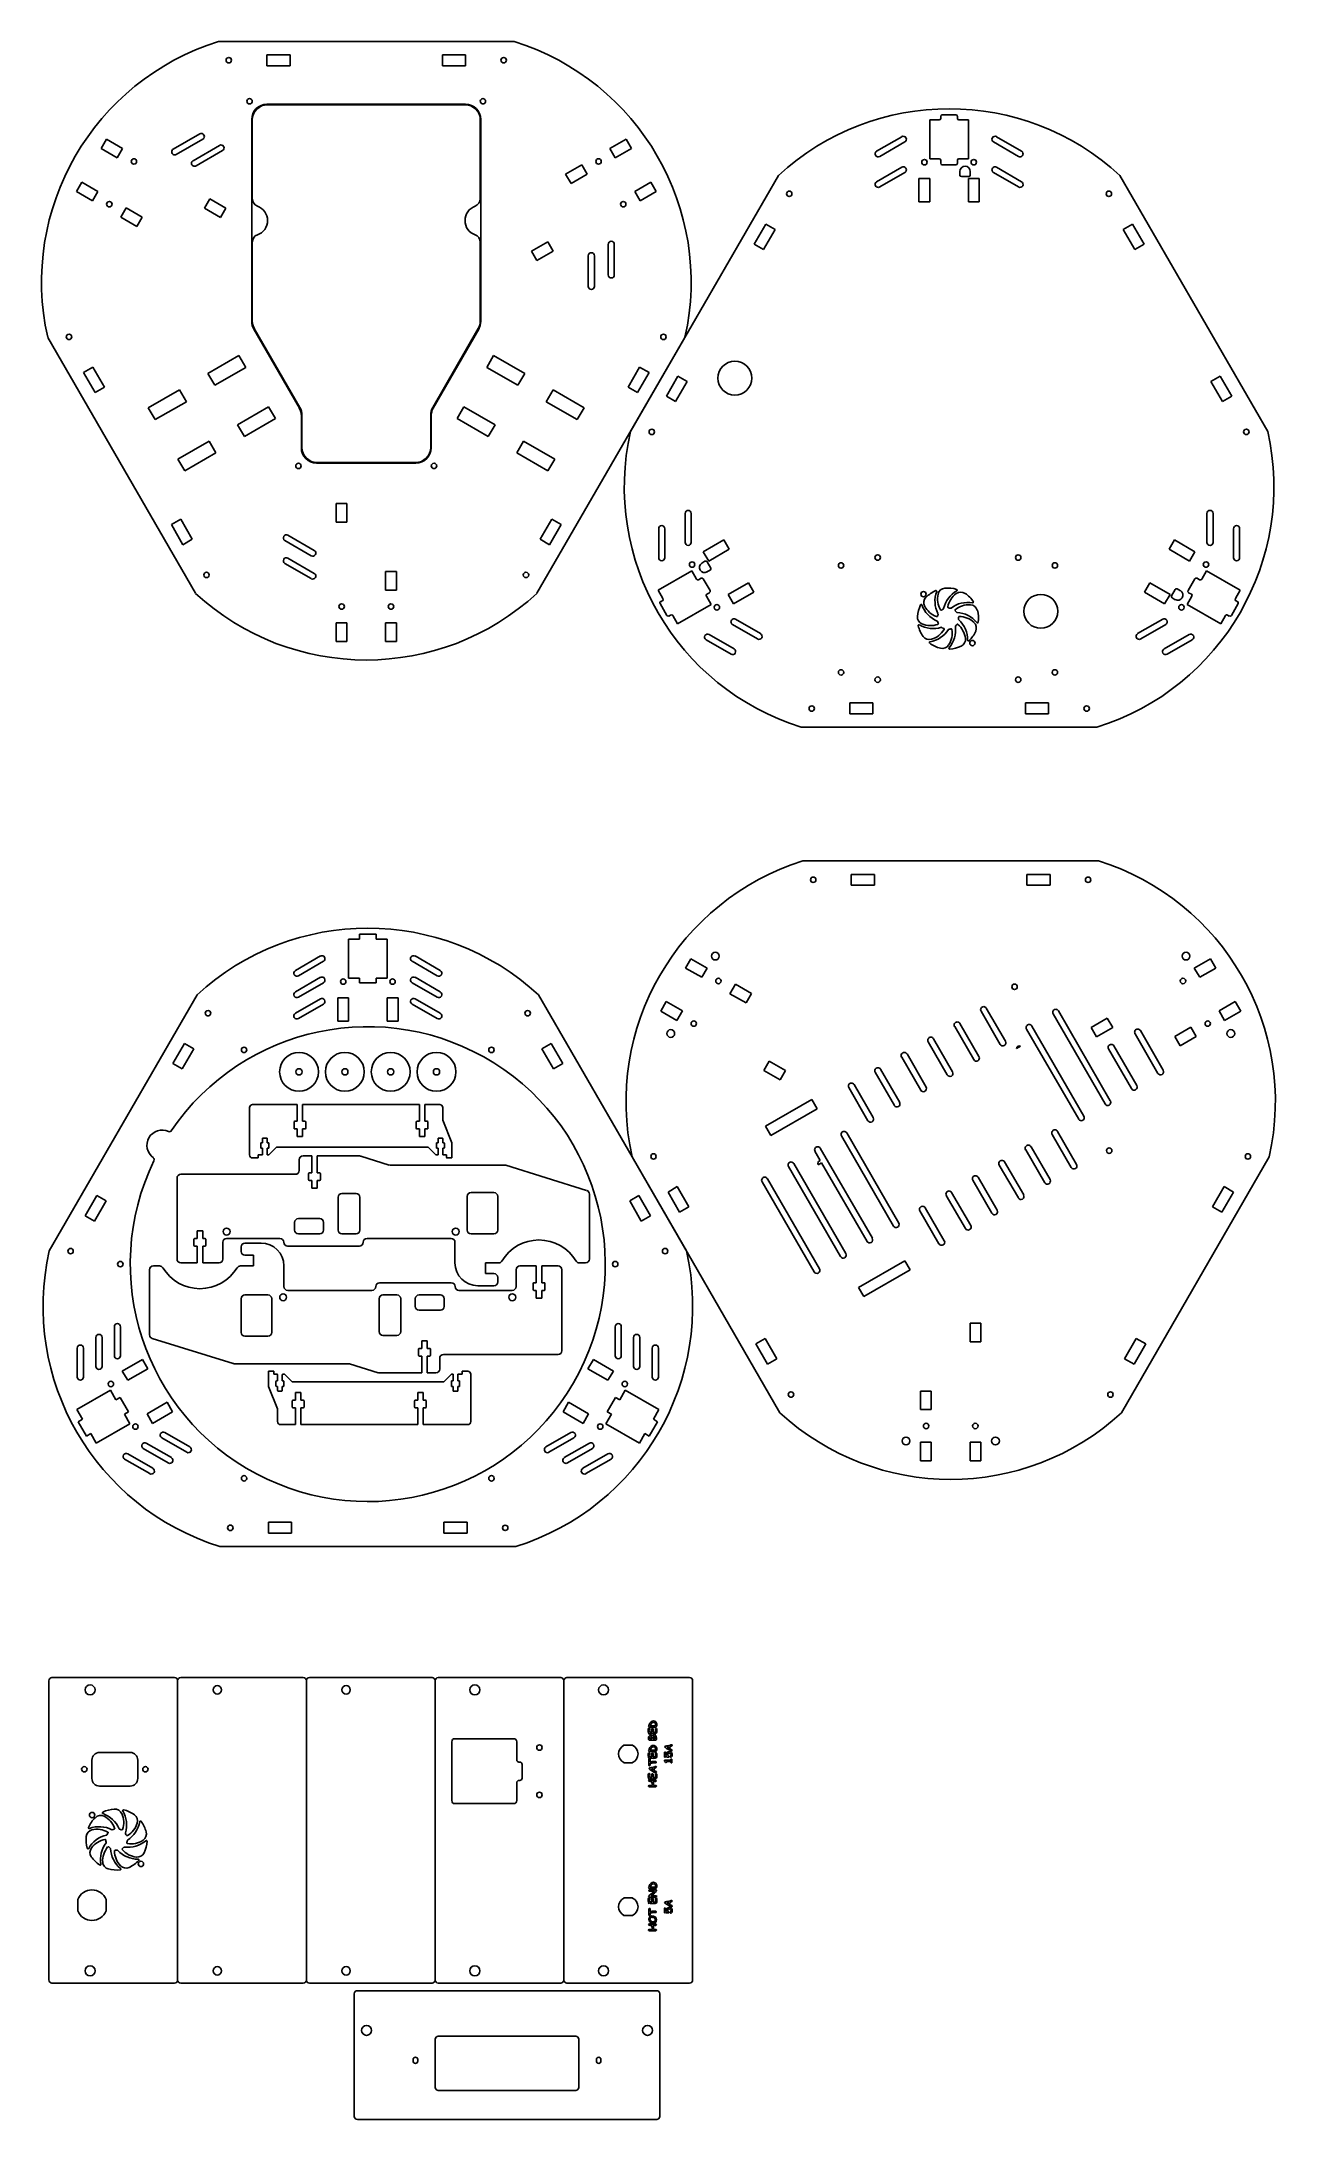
# Model space of a CAD drawing. Header units: inches. Extents: x -812 to -4, y -906 to 455.
import ezdxf

# ---------------------------------------------------------------- set-up
doc = ezdxf.new("R2010")
doc.units = ezdxf.units.IN
doc.header["$MEASUREMENT"] = 0
doc.linetypes.add('Continuous2', pattern=[0])

msp = doc.modelspace()

# ---------------------------------------------------------------- linework, layer by layer
at = {"color": 7, "linetype": 'Continuous2', "lineweight": -3, "true_color": 0xffffff}
for p, q in [((-502.6, 455), (-696.2, 455)), ((-649.3, 446.2), (-664.5, 446.2)), ((-664.5, 446.2), (-664.5, 439.1)), ((-664.5, 439.1), (-649.3, 439.1)), ((-649.3, 439.1), (-649.3, 446.2)), ((-534.3, 446.2), (-549.5, 446.2)), ((-549.5, 446.2), (-549.5, 439.1)), ((-549.5, 439.1), (-534.3, 439.1)), ((-534.3, 439.1), (-534.3, 446.2)), ((-534.4, 414), (-664.4, 414)), ((-534.7, 413.6), (-664, 413.6)), ((-674.4, 404), (-674.4, 271.7)), ((-674, 403.6), (-674, 352)), ((-524.7, 352), (-524.7, 403.6)), ((-524.4, 271.7), (-524.4, 404)), ((-224.2, 403.7), (-230.4, 403.7)), ((-230.4, 403.7), (-230.4, 378.3)), ((-223.2, 406), (-223.2, 404.7)), ((-213.3, 407), (-222.2, 407)), ((-212.3, 406), (-212.3, 404.7)), ((-211.3, 403.7), (-205, 403.7)), ((-205, 403.7), (-205, 378.3)), ((-769.4, 391), (-773, 384.9)), ((-773, 384.9), (-762.4, 378.8)), ((-758.9, 384.9), (-769.4, 391)), ((-762.4, 378.8), (-758.9, 384.9)), ((-708.4, 394.5), (-725.8, 384.5)), ((-723.8, 381.1), (-706.4, 391.1)), ((-695.5, 387), (-712.8, 377)), ((-710.8, 373.6), (-693.5, 383.6)), ((-429.3, 391), (-439.9, 384.9)), ((-439.9, 384.9), (-436.3, 378.8)), ((-436.3, 378.8), (-425.8, 384.9)), ((-425.8, 384.9), (-429.3, 391)), ((-248.7, 392.7), (-265.2, 383.2)), ((-263.2, 379.8), (-246.7, 389.3)), ((-172.3, 379.8), (-188.7, 389.3)), ((-186.7, 392.7), (-170.3, 383.2)), ((-458.3, 374.3), (-468.9, 368.2)), ((-468.9, 368.2), (-465.3, 362)), ((-465.3, 362), (-454.8, 368.1)), ((-454.8, 368.1), (-458.3, 374.3)), ((-248.7, 372.7), (-265.2, 363.2)), ((-263.2, 359.8), (-246.7, 369.3)), ((-230.4, 378.3), (-224.2, 378.3)), ((-223.2, 377.3), (-223.2, 375.3)), ((-222.2, 374.3), (-213.3, 374.3)), ((-212.3, 377.3), (-212.3, 375.3)), ((-205, 378.3), (-211.3, 378.3)), ((-210.7, 370), (-210.7, 367.6)), ((-203.9, 367.6), (-203.9, 370)), ((-172.3, 359.8), (-188.7, 369.3)), ((-186.7, 372.7), (-170.3, 363.2)), ((-785.7, 362.9), (-789.2, 356.8)), ((-789.2, 356.8), (-778.7, 350.7)), ((-775.1, 356.8), (-785.7, 362.9)), ((-778.7, 350.7), (-775.1, 356.8)), ((-426.4, 199.7), (-329.5, 367.3)), ((-413.1, 362.9), (-423.6, 356.8)), ((-423.6, 356.8), (-420.1, 350.7)), ((-420.1, 350.7), (-409.5, 356.8)), ((-409.5, 356.8), (-413.1, 362.9)), ((-230.4, 365.4), (-237.5, 365.4)), ((-237.5, 365.4), (-237.5, 350)), ((-230.4, 350), (-230.4, 365.4)), ((-209.7, 366.6), (-204.9, 366.6)), ((-198, 365.4), (-205, 365.4)), ((-205, 365.4), (-205, 350)), ((-198, 350), (-198, 365.4)), ((-105.9, 367.3), (-9.1, 199.7)), ((-756.7, 346.2), (-760.2, 340)), ((-746.1, 340.1), (-756.7, 346.2)), ((-701.9, 352), (-705.4, 345.9)), ((-705.4, 345.9), (-694.9, 339.8)), ((-691.3, 345.9), (-701.9, 352)), ((-694.9, 339.8), (-691.3, 345.9)), ((-237.5, 350), (-230.4, 350)), ((-205, 350), (-198, 350)), ((-760.2, 340), (-749.6, 333.9)), ((-749.6, 333.9), (-746.1, 340.1)), ((-345.4, 322.3), (-337.8, 335.5)), ((-331.7, 331.9), (-339.3, 318.8)), ((-337.8, 335.5), (-331.7, 331.9)), ((-103.8, 331.9), (-97.7, 335.5)), ((-96.2, 318.8), (-103.8, 331.9)), ((-97.7, 335.5), (-90.1, 322.3)), ((-674, 323.7), (-674, 272)), ((-524.7, 272), (-524.7, 323.7)), ((-480.6, 323.9), (-491.2, 317.8)), ((-491.2, 317.8), (-487.6, 311.7)), ((-487.6, 311.7), (-477.1, 317.8)), ((-477.1, 317.8), (-480.6, 323.9)), ((-454, 314.7), (-454, 294.7)), ((-450, 294.7), (-450, 314.7)), ((-441, 322.2), (-441, 302.2)), ((-437, 302.2), (-437, 322.2)), ((-339.3, 318.8), (-345.4, 322.3)), ((-90.1, 322.3), (-96.2, 318.8)), ((-808, 261.3), (-711.2, 93.7)), ((-673, 266.7), (-643.2, 215)), ((-672.7, 267), (-642.9, 215.4)), ((-555.9, 215.4), (-526.1, 267)), ((-555.5, 215), (-525.7, 266.7)), ((-487.6, 93.7), (-390.7, 261.3)), ((-703.1, 237.7), (-682.8, 249.4)), ((-682.8, 249.4), (-678.3, 241.6)), ((-516, 249.4), (-520.5, 241.6)), ((-495.6, 237.7), (-516, 249.4)), ((-778.4, 241.8), (-784.5, 238.3)), ((-784.5, 238.3), (-776.9, 225.1)), ((-770.8, 228.7), (-778.4, 241.8)), ((-698.6, 229.9), (-703.1, 237.7)), ((-678.3, 241.6), (-698.6, 229.9)), ((-520.5, 241.6), (-500.1, 229.9)), ((-500.1, 229.9), (-495.6, 237.7)), ((-420.4, 241.8), (-428, 228.7)), ((-421.8, 225.1), (-414.2, 238.3)), ((-414.2, 238.3), (-420.4, 241.8)), ((-402.9, 222.7), (-395.3, 235.9)), ((-389.2, 232.3), (-396.8, 219.2)), ((-395.3, 235.9), (-389.2, 232.3)), ((-46.3, 232.3), (-40.2, 235.9)), ((-38.7, 219.2), (-46.3, 232.3)), ((-40.2, 235.9), (-32.6, 222.7)), ((-776.9, 225.1), (-770.8, 228.7)), ((-742.1, 215.2), (-721.7, 226.9)), ((-717.2, 219.1), (-737.6, 207.4)), ((-721.7, 226.9), (-717.2, 219.1)), ((-477, 226.9), (-481.5, 219.1)), ((-481.5, 219.1), (-461.2, 207.4)), ((-456.7, 215.2), (-477, 226.9)), ((-428, 228.7), (-421.8, 225.1)), ((-396.8, 219.2), (-402.9, 222.7)), ((-32.6, 222.7), (-38.7, 219.2)), ((-737.6, 207.4), (-742.1, 215.2)), ((-683.7, 204.1), (-663.4, 215.9)), ((-679.2, 196.3), (-683.7, 204.1)), ((-658.9, 208.1), (-679.2, 196.3)), ((-663.4, 215.9), (-658.9, 208.1)), ((-641.9, 210), (-641.9, 189)), ((-641.5, 210.4), (-641.5, 189.3)), ((-557.2, 189.3), (-557.2, 210.4)), ((-556.9, 189), (-556.9, 210)), ((-535.4, 215.9), (-539.9, 208.1)), ((-539.9, 208.1), (-519.5, 196.3)), ((-515, 204.1), (-535.4, 215.9)), ((-519.5, 196.3), (-515, 204.1)), ((-461.2, 207.4), (-456.7, 215.2)), ((-722.7, 181.6), (-702.3, 193.4)), ((-702.3, 193.4), (-697.8, 185.6)), ((-496.4, 193.4), (-500.9, 185.6)), ((-476, 181.6), (-496.4, 193.4)), ((-718.2, 173.8), (-722.7, 181.6)), ((-697.8, 185.6), (-718.2, 173.8)), ((-631.9, 179), (-566.9, 179)), ((-631.5, 179.3), (-567.2, 179.3)), ((-500.9, 185.6), (-480.5, 173.8)), ((-480.5, 173.8), (-476, 181.6)), ((-619.1, 152.4), (-619.1, 140.2)), ((-612.1, 152.4), (-619.1, 152.4)), ((-612.1, 140.2), (-612.1, 152.4)), ((-720.9, 142.2), (-727, 138.7)), ((-727, 138.7), (-719.4, 125.5)), ((-713.3, 129.1), (-720.9, 142.2)), ((-619.1, 140.2), (-612.1, 140.2)), ((-477.9, 142.2), (-485.5, 129.1)), ((-479.3, 125.5), (-471.7, 138.7)), ((-471.7, 138.7), (-477.9, 142.2)), ((-390.6, 127), (-390.6, 146)), ((-386.6, 146), (-386.6, 127)), ((-48.9, 146), (-48.9, 127)), ((-44.9, 127), (-44.9, 146)), ((-719.4, 125.5), (-713.3, 129.1)), ((-652.7, 128.3), (-635.4, 118.3)), ((-633.4, 121.7), (-650.7, 131.7)), ((-485.5, 129.1), (-479.3, 125.5)), ((-407.9, 117), (-407.9, 136)), ((-403.9, 136), (-403.9, 117)), ((-365.3, 128.6), (-378.7, 120.9)), ((-375.1, 114.8), (-361.8, 122.5)), ((-361.8, 122.5), (-365.3, 128.6)), ((-70.2, 128.6), (-73.7, 122.5)), ((-73.7, 122.5), (-60.4, 114.8)), ((-56.8, 120.9), (-70.2, 128.6)), ((-31.5, 136), (-31.5, 117)), ((-27.5, 117), (-27.5, 136)), ((-652.7, 113.3), (-635.4, 103.3)), ((-633.4, 106.7), (-650.7, 116.7)), ((-377.6, 114.7), (-379.6, 113.5)), ((-378.7, 120.9), (-375.1, 114.8)), ((-373.8, 110.2), (-376.2, 114.3)), ((-60.4, 114.8), (-56.8, 120.9)), ((-579.6, 107.9), (-586.7, 107.9)), ((-586.7, 107.9), (-586.7, 95.7)), ((-586.7, 95.7), (-579.6, 95.7)), ((-579.6, 95.7), (-579.6, 107.9)), ((-408.3, 95.7), (-386.3, 108.4)), ((-405.2, 90.2), (-408.3, 95.7)), ((-386.3, 108.4), (-383.2, 102.9)), ((-381.8, 102.6), (-380.1, 103.6)), ((-374.3, 95.5), (-378.7, 103.2)), ((-376.3, 107.7), (-374.2, 108.8)), ((-349.1, 100.5), (-362.4, 92.8)), ((-345.5, 94.4), (-349.1, 100.5)), ((-86.4, 100.5), (-89.9, 94.4)), ((-73.1, 92.8), (-86.4, 100.5)), ((-69.7, 96.2), (-72.1, 92.1)), ((-66.3, 95.4), (-68.4, 96.6)), ((-56.8, 103.2), (-61.2, 95.5)), ((-53.7, 102.6), (-55.4, 103.6)), ((-49.2, 108.4), (-52.3, 102.9)), ((-27.2, 95.7), (-49.2, 108.4)), ((-30.3, 90.2), (-27.2, 95.7)), ((-407, 86.9), (-402.5, 79.2)), ((-406.6, 88.2), (-405.5, 88.9)), ((-395.6, 73.7), (-373.6, 86.4)), ((-373.6, 86.4), (-376.7, 91.8)), ((-376.4, 93.1), (-374.6, 94.1)), ((-362.4, 92.8), (-358.9, 86.7)), ((-358.9, 86.7), (-345.5, 94.4)), ((-89.9, 94.4), (-76.6, 86.7)), ((-76.6, 86.7), (-73.1, 92.8)), ((-71.7, 90.7), (-69.7, 89.5)), ((-61.9, 86.4), (-58.8, 91.8)), ((-39.9, 73.7), (-61.9, 86.4)), ((-59.1, 93.1), (-60.9, 94.1)), ((-32.9, 79.2), (-28.5, 86.9)), ((-28.9, 88.2), (-29.9, 88.9)), ((-619.1, 74.4), (-619.1, 62.2)), ((-612.1, 74.4), (-619.1, 74.4)), ((-612.1, 62.2), (-612.1, 74.4)), ((-579.6, 74.4), (-586.7, 74.4)), ((-586.7, 74.4), (-586.7, 62.2)), ((-579.6, 62.2), (-579.6, 74.4)), ((-401.2, 78.8), (-400.1, 79.4)), ((-398.7, 79.1), (-395.6, 73.7)), ((-359.6, 73.3), (-343.2, 63.8)), ((-341.2, 67.3), (-357.6, 76.8)), ((-94.3, 67.3), (-77.9, 76.8)), ((-75.9, 73.3), (-92.3, 63.8)), ((-36.8, 79.1), (-39.9, 73.7)), ((-34.3, 78.8), (-35.4, 79.4)), ((-619.1, 62.2), (-612.1, 62.2)), ((-586.7, 62.2), (-579.6, 62.2)), ((-376.9, 63.3), (-360.5, 53.8)), ((-358.5, 57.3), (-374.9, 66.8)), ((-77, 57.3), (-60.5, 66.8)), ((-58.5, 63.3), (-75, 53.8)), ((-282.8, 21.9), (-267.6, 21.9)), ((-282.8, 14.8), (-282.8, 21.9)), ((-267.6, 14.8), (-282.8, 14.8)), ((-267.6, 21.9), (-267.6, 14.8)), ((-167.8, 14.8), (-167.8, 21.9)), ((-167.8, 21.9), (-152.6, 21.9)), ((-152.6, 14.8), (-167.8, 14.8)), ((-152.6, 21.9), (-152.6, 14.8)), ((-120.9, 6), (-314.6, 6)), ((-119.9, -81.6), (-313.5, -81.6)), ((-266.6, -90.4), (-281.8, -90.4)), ((-281.8, -90.4), (-281.8, -97.5)), ((-266.6, -97.5), (-266.6, -90.4)), ((-151.6, -90.4), (-166.8, -90.4)), ((-166.8, -90.4), (-166.8, -97.5)), ((-151.6, -97.5), (-151.6, -90.4)), ((-281.8, -97.5), (-266.6, -97.5)), ((-166.8, -97.5), (-151.6, -97.5)), ((-603.8, -132.9), (-611.1, -132.9)), ((-611.1, -132.9), (-611.1, -158.3)), ((-592.9, -129.6), (-603.8, -129.6)), ((-603.8, -129.6), (-603.8, -132.9)), ((-592.9, -129.6), (-592.9, -132.9)), ((-592.9, -132.9), (-585.7, -132.9)), ((-585.7, -132.9), (-585.7, -158.3)), ((-629.4, -143.8), (-645.8, -153.3)), ((-643.8, -156.8), (-627.4, -147.3)), ((-552.9, -156.8), (-569.4, -147.3)), ((-567.4, -143.8), (-550.9, -153.3)), ((-386.8, -145.6), (-390.3, -151.7)), ((-376.2, -151.7), (-386.8, -145.6)), ((-46.6, -145.6), (-57.2, -151.7)), ((-43.1, -151.7), (-46.6, -145.6)), ((-629.4, -157.8), (-645.8, -167.3)), ((-643.8, -170.8), (-627.4, -161.3)), ((-611.1, -158.3), (-603.8, -158.3)), ((-603.8, -158.3), (-603.8, -161.5)), ((-603.8, -161.5), (-592.9, -161.5)), ((-585.7, -158.3), (-592.9, -158.3)), ((-592.9, -158.3), (-592.9, -161.5)), ((-552.9, -170.8), (-569.4, -161.3)), ((-567.4, -157.8), (-550.9, -167.3)), ((-390.3, -151.7), (-379.7, -157.8)), ((-379.7, -157.8), (-376.2, -151.7)), ((-357.7, -162.3), (-361.3, -168.5)), ((-347.2, -168.4), (-357.7, -162.3)), ((-57.2, -151.7), (-53.6, -157.8)), ((-53.6, -157.8), (-43.1, -151.7)), ((-710.2, -169.2), (-807, -336.9)), ((-629.4, -171.8), (-645.8, -181.3)), ((-643.8, -184.8), (-627.4, -175.3)), ((-618.1, -171.3), (-618.1, -186.5)), ((-611.1, -171.3), (-618.1, -171.3)), ((-611.1, -186.5), (-611.1, -171.3)), ((-585.7, -171.3), (-578.6, -171.3)), ((-585.7, -186.5), (-585.7, -171.3)), ((-578.6, -171.3), (-578.6, -186.5)), ((-552.9, -184.8), (-569.4, -175.3)), ((-567.4, -171.8), (-550.9, -181.3)), ((-389.7, -336.9), (-486.5, -169.2)), ((-403, -173.7), (-406.5, -179.9)), ((-392.4, -179.8), (-403, -173.7)), ((-361.3, -168.5), (-350.7, -174.6)), ((-350.7, -174.6), (-347.2, -168.4)), ((-30.4, -173.7), (-40.9, -179.8)), ((-26.8, -179.9), (-30.4, -173.7)), ((-618.1, -186.5), (-611.1, -186.5)), ((-578.6, -186.5), (-585.7, -186.5)), ((-406.5, -179.9), (-396, -186)), ((-396, -186), (-392.4, -179.8)), ((-214.1, -190), (-201.6, -211.7)), ((-198.2, -209.7), (-210.7, -188)), ((-196.8, -180), (-184.3, -201.7)), ((-180.9, -199.7), (-193.4, -178)), ((-129.5, -248.7), (-163.5, -189.7)), ((-149.7, -181.7), (-115.6, -240.7)), ((-112.2, -238.7), (-146.2, -179.7)), ((-114.2, -184.6), (-124.7, -190.7)), ((-110.6, -190.7), (-114.2, -184.6)), ((-59.4, -190.5), (-70, -196.6)), ((-55.9, -196.6), (-59.4, -190.5)), ((-40.9, -179.8), (-37.4, -186)), ((-37.4, -186), (-26.8, -179.9)), ((-718.4, -201.1), (-726, -214.3)), ((-712.3, -204.6), (-718.4, -201.1)), ((-484.4, -204.6), (-478.3, -201.1)), ((-478.3, -201.1), (-470.7, -214.3)), ((-231.5, -200), (-219, -221.7)), ((-215.5, -219.7), (-228, -198)), ((-170.9, -202.8), (-173.7, -204.4)), ((-167, -191.7), (-132.9, -250.7)), ((-124.7, -190.7), (-121.2, -196.8)), ((-121.2, -196.8), (-110.6, -190.7)), ((-94.8, -228.7), (-109.8, -202.7)), ((-96, -194.7), (-81, -220.7)), ((-77.5, -218.7), (-92.5, -192.7)), ((-70, -196.6), (-66.4, -202.7)), ((-66.4, -202.7), (-55.9, -196.6)), ((-726, -214.3), (-719.9, -217.8)), ((-719.9, -217.8), (-712.3, -204.6)), ((-476.8, -217.8), (-484.4, -204.6)), ((-470.7, -214.3), (-476.8, -217.8)), ((-335.5, -212.7), (-339, -218.9)), ((-324.9, -218.8), (-335.5, -212.7)), ((-248.8, -210), (-236.3, -231.7)), ((-232.8, -229.7), (-245.3, -208)), ((-113.3, -204.7), (-98.3, -230.7)), ((-339, -218.9), (-328.4, -225)), ((-328.4, -225), (-324.9, -218.8)), ((-283.4, -230), (-270.9, -251.7)), ((-267.5, -249.7), (-280, -228)), ((-266.1, -220), (-253.6, -241.7)), ((-250.1, -239.7), (-262.6, -218)), ((-675.8, -243.1), (-675.8, -274.1)), ((-644.6, -241.1), (-673.8, -241.1)), ((-644.6, -241.1), (-644.6, -252.1)), ((-641.1, -252.1), (-641.1, -241.1)), ((-564.6, -241.1), (-641.1, -241.1)), ((-564.6, -241.1), (-564.6, -252.1)), ((-561.1, -252.1), (-561.1, -241.1)), ((-551.3, -241.1), (-561.1, -241.1)), ((-549.3, -250.7), (-549.3, -243.1)), ((-338, -255.3), (-307.7, -237.8)), ((-304.2, -243.9), (-334.5, -261.4)), ((-307.7, -237.8), (-304.2, -243.9)), ((-646.7, -252.6), (-646.7, -256.6)), ((-644.6, -252.1), (-646.2, -252.1)), ((-646.2, -257.1), (-644.6, -257.1)), ((-644.6, -257.1), (-644.6, -262.1)), ((-639.5, -252.1), (-641.1, -252.1)), ((-641.1, -262.1), (-641.1, -257.1)), ((-641.1, -257.1), (-639.5, -257.1)), ((-639, -256.6), (-639, -252.6)), ((-566.7, -252.6), (-566.7, -256.6)), ((-564.6, -252.1), (-566.2, -252.1)), ((-566.2, -257.1), (-564.6, -257.1)), ((-564.6, -257.1), (-564.6, -262.1)), ((-559.5, -252.1), (-561.1, -252.1)), ((-561.1, -262.1), (-561.1, -257.1)), ((-561.1, -257.1), (-559.5, -257.1)), ((-559, -256.6), (-559, -252.6)), ((-543.3, -266.1), (-549.2, -251.4)), ((-334.5, -261.4), (-338, -255.3)), ((-667.3, -266.1), (-668.4, -266.1)), ((-668.4, -269.7), (-668.4, -266.1)), ((-667.3, -269.7), (-668.4, -269.7)), ((-664.3, -263.1), (-667.3, -263.1)), ((-667.3, -266.1), (-667.3, -263.1)), ((-667.3, -274.1), (-667.3, -269.7)), ((-664.3, -266.1), (-664.3, -263.1)), ((-663.2, -266.1), (-664.3, -266.1)), ((-664.3, -274.1), (-664.3, -269.7)), ((-663.2, -269.7), (-664.3, -269.7)), ((-663.2, -269.7), (-663.2, -266.1)), ((-663.1, -274.1), (-658.1, -269.1)), ((-658.1, -269.1), (-558.8, -269.1)), ((-644.6, -262.1), (-641.1, -262.1)), ((-564.6, -262.1), (-561.1, -262.1)), ((-558.8, -269.1), (-553.8, -274.1)), ((-553.4, -269.4), (-553.4, -266.4)), ((-552.3, -266.1), (-553.1, -266.1)), ((-552.3, -269.7), (-553.1, -269.7)), ((-552.3, -266.1), (-552.3, -263.4)), ((-552.3, -273.8), (-552.3, -269.7)), ((-549.6, -263.1), (-552, -263.1)), ((-549.3, -266.1), (-549.3, -263.4)), ((-548.5, -266.1), (-549.3, -266.1)), ((-549.3, -273.8), (-549.3, -269.7)), ((-548.5, -269.7), (-549.3, -269.7)), ((-548.2, -269.4), (-548.2, -266.4)), ((-543.3, -275.8), (-543.3, -266.1)), ((-305.6, -271.7), (-302.1, -277.7)), ((-268, -328.7), (-302.1, -269.7)), ((-288.2, -261.7), (-254.2, -320.7)), ((-250.7, -318.7), (-284.8, -259.7)), ((-167.6, -270.7), (-155.1, -292.3)), ((-151.6, -290.3), (-164.1, -268.7)), ((-150.3, -260.7), (-137.8, -282.3)), ((-134.3, -280.3), (-146.8, -258.7)), ((-673.8, -276.1), (-670.1, -276.1)), ((-667.3, -274.1), (-670.1, -274.1)), ((-670.1, -274.1), (-670.1, -276.1)), ((-663.1, -274.1), (-664.3, -274.1)), ((-643.3, -284.3), (-643.3, -277.3)), ((-635.1, -274.8), (-640.8, -274.8)), ((-635.1, -274.8), (-635.1, -285.8)), ((-631.5, -285.8), (-631.5, -274.8)), ((-603.7, -274.8), (-631.5, -274.8)), ((-602.9, -274.9), (-584.3, -280.7)), ((-583.5, -280.8), (-508.7, -280.8)), ((-552.6, -274.1), (-553.8, -274.1)), ((-546.8, -274.1), (-549, -274.1)), ((-546.8, -275.8), (-546.8, -274.1)), ((-546.5, -276.1), (-543.6, -276.1)), ((-507.9, -280.9), (-455.1, -297.3)), ((-425.3, -275.3), (-328.5, -443)), ((-322.9, -281.7), (-288.8, -340.7)), ((-285.4, -338.7), (-319.4, -279.7)), ((-301.2, -279.3), (-303.4, -280.6)), ((-301.2, -279.3), (-271.5, -330.7)), ((-184.9, -280.7), (-172.4, -302.3)), ((-168.9, -300.3), (-181.4, -278.7)), ((-104.9, -443), (-8.1, -275.3)), ((-723.3, -289.3), (-723.3, -342.3)), ((-720.8, -286.8), (-645.8, -286.8)), ((-637.2, -286.3), (-637.2, -290.3)), ((-635.1, -285.8), (-636.7, -285.8)), ((-636.7, -290.8), (-635.1, -290.8)), ((-635.1, -290.8), (-635.1, -295.8)), ((-635.1, -295.8), (-631.5, -295.8)), ((-629.9, -285.8), (-631.5, -285.8)), ((-631.5, -295.8), (-631.5, -290.8)), ((-631.5, -290.8), (-629.9, -290.8)), ((-629.4, -290.3), (-629.4, -286.3)), ((-615.3, -299.3), (-606.1, -299.3)), ((-515.8, -298.8), (-530.8, -298.8)), ((-395.7, -294.8), (-401.8, -298.4)), ((-401.8, -298.4), (-394.2, -311.5)), ((-388.1, -308), (-395.7, -294.8)), ((-340.2, -291.7), (-306.2, -350.7)), ((-302.7, -348.7), (-336.7, -289.7)), ((-203.6, -320.3), (-216.1, -298.7)), ((-202.2, -290.7), (-189.7, -312.3)), ((-186.3, -310.3), (-198.8, -288.7)), ((-37.7, -294.8), (-45.3, -308)), ((-39.1, -311.5), (-31.5, -298.4)), ((-31.5, -298.4), (-37.7, -294.8)), ((-783.5, -313.9), (-775.9, -300.7)), ((-769.8, -304.2), (-777.4, -317.4)), ((-775.9, -300.7), (-769.8, -304.2)), ((-617.8, -323.3), (-617.8, -301.8)), ((-603.6, -301.8), (-603.6, -323.3)), ((-533.3, -301.3), (-533.3, -323.3)), ((-513.3, -323.3), (-513.3, -301.3)), ((-453.3, -342.3), (-453.3, -299.7)), ((-420.8, -300.7), (-426.9, -304.2)), ((-426.9, -304.2), (-419.3, -317.4)), ((-413.2, -313.9), (-420.8, -300.7)), ((-394.2, -311.5), (-388.1, -308)), ((-236.9, -310.7), (-224.4, -332.3)), ((-220.9, -330.3), (-233.4, -308.7)), ((-219.6, -300.7), (-207.1, -322.3)), ((-45.3, -308), (-39.1, -311.5)), ((-777.4, -317.4), (-783.5, -313.9)), ((-706.5, -323.8), (-710.1, -323.8)), ((-710.1, -328.8), (-710.1, -323.8)), ((-706.5, -328.8), (-706.5, -323.8)), ((-646.3, -323.3), (-646.3, -318.3)), ((-643.8, -315.8), (-629.8, -315.8)), ((-629.8, -325.8), (-643.8, -325.8)), ((-627.3, -318.3), (-627.3, -323.3)), ((-606.1, -325.8), (-615.3, -325.8)), ((-530.8, -325.8), (-515.8, -325.8)), ((-419.3, -317.4), (-413.2, -313.9)), ((-712.2, -333.3), (-712.2, -329.3)), ((-710.1, -328.8), (-711.7, -328.8)), ((-710.1, -333.8), (-711.7, -333.8)), ((-710.1, -344.8), (-710.1, -333.8)), ((-704.9, -328.8), (-706.5, -328.8)), ((-706.5, -344.8), (-706.5, -333.8)), ((-704.9, -333.8), (-706.5, -333.8)), ((-704.4, -333.3), (-704.4, -329.3)), ((-693.3, -331.3), (-693.3, -342.3)), ((-655.9, -328.8), (-690.8, -328.8)), ((-681.3, -334.3), (-681.3, -337.3)), ((-668.3, -331.8), (-678.8, -331.8)), ((-678.8, -339.8), (-673.3, -339.8)), ((-673.3, -339.8), (-673.3, -346.8)), ((-603.9, -333.8), (-650.9, -333.8)), ((-543.8, -328.8), (-598.9, -328.8)), ((-541.3, -344.8), (-541.3, -331.3)), ((-741.3, -349.3), (-741.3, -391.9)), ((-734.7, -346.8), (-738.8, -346.8)), ((-720.8, -344.8), (-710.1, -344.8)), ((-706.5, -344.8), (-695.8, -344.8)), ((-673.3, -346.8), (-681.8, -346.8)), ((-653.3, -346.8), (-653.3, -360.3)), ((-521.3, -351.8), (-521.3, -344.8)), ((-521.3, -344.8), (-512.8, -344.8)), ((-515.8, -351.8), (-521.3, -351.8)), ((-501.3, -360.3), (-501.3, -349.3)), ((-488.1, -346.8), (-498.8, -346.8)), ((-488.1, -346.8), (-488.1, -357.8)), ((-484.5, -346.8), (-484.5, -357.8)), ((-473.8, -346.8), (-484.5, -346.8)), ((-471.3, -402.3), (-471.3, -349.3)), ((-459.8, -344.8), (-455.8, -344.8)), ((-277, -360.9), (-246.7, -343.4)), ((-243.2, -349.4), (-273.5, -366.9)), ((-243.2, -349.4), (-246.7, -343.4)), ((-663.8, -365.8), (-678.8, -365.8)), ((-650.8, -362.8), (-595.7, -362.8)), ((-590.7, -357.8), (-543.7, -357.8)), ((-588.5, -365.8), (-579.3, -365.8)), ((-564.8, -365.8), (-550.8, -365.8)), ((-538.7, -362.8), (-503.8, -362.8)), ((-526.3, -359.8), (-515.8, -359.8)), ((-513.3, -357.3), (-513.3, -354.3)), ((-490.1, -358.3), (-490.1, -362.3)), ((-489.6, -357.8), (-488.1, -357.8)), ((-489.6, -362.8), (-488.1, -362.8)), ((-488.1, -362.8), (-488.1, -367.8)), ((-484.5, -357.8), (-482.9, -357.8)), ((-484.5, -362.8), (-484.5, -367.8)), ((-484.5, -362.8), (-482.9, -362.8)), ((-482.4, -358.3), (-482.4, -362.3)), ((-277, -360.9), (-273.5, -366.9)), ((-681.3, -368.3), (-681.3, -390.3)), ((-661.3, -390.3), (-661.3, -368.3)), ((-591, -389.8), (-591, -368.3)), ((-576.8, -368.3), (-576.8, -389.8)), ((-567.3, -373.3), (-567.3, -368.3)), ((-550.8, -375.8), (-564.8, -375.8)), ((-548.3, -368.3), (-548.3, -373.3)), ((-488.1, -367.8), (-484.5, -367.8)), ((-776.4, -412.6), (-776.4, -393.6)), ((-772.4, -393.6), (-772.4, -412.6)), ((-764.3, -405.6), (-764.3, -386.6)), ((-760.3, -386.6), (-760.3, -405.6)), ((-686.6, -410.7), (-739.5, -394.3)), ((-678.8, -392.8), (-663.8, -392.8)), ((-579.3, -392.3), (-588.5, -392.3)), ((-436.4, -386.6), (-436.4, -405.6)), ((-432.4, -405.6), (-432.4, -386.6)), ((-424.3, -393.6), (-424.3, -412.6)), ((-420.3, -412.6), (-420.3, -393.6)), ((-338.2, -394.4), (-344.3, -397.9)), ((-330.6, -407.6), (-338.2, -394.4)), ((-204, -384.2), (-204, -396.4)), ((-196.9, -384.2), (-204, -384.2)), ((-196.9, -396.4), (-196.9, -384.2)), ((-95.2, -394.4), (-102.8, -407.6)), ((-89, -397.9), (-95.2, -394.4)), ((-788.6, -419.6), (-788.6, -400.6)), ((-784.6, -400.6), (-784.6, -419.6)), ((-759.2, -415.6), (-746, -408)), ((-746, -408), (-742.5, -414.1)), ((-565.1, -401.3), (-565.1, -405.3)), ((-563.1, -400.8), (-564.6, -400.8)), ((-564.6, -405.8), (-563.1, -405.8)), ((-559.5, -395.8), (-563.1, -395.8)), ((-563.1, -395.8), (-563.1, -400.8)), ((-563.1, -405.8), (-563.1, -416.8)), ((-559.5, -400.8), (-559.5, -395.8)), ((-557.9, -400.8), (-559.5, -400.8)), ((-559.5, -416.8), (-559.5, -405.8)), ((-559.5, -405.8), (-557.9, -405.8)), ((-557.4, -405.3), (-557.4, -401.3)), ((-551.3, -407.3), (-551.3, -414.3)), ((-473.8, -404.8), (-548.8, -404.8)), ((-450.7, -408), (-454.2, -414.1)), ((-437.5, -415.6), (-450.7, -408)), ((-412.1, -400.6), (-412.1, -419.6)), ((-408.1, -419.6), (-408.1, -400.6)), ((-344.3, -397.9), (-336.7, -411.1)), ((-336.7, -411.1), (-330.6, -407.6)), ((-204, -396.4), (-196.9, -396.4)), ((-102.8, -407.6), (-96.6, -411.1)), ((-96.6, -411.1), (-89, -397.9)), ((-755.6, -421.7), (-759.2, -415.6)), ((-742.5, -414.1), (-755.6, -421.7)), ((-611.1, -410.8), (-685.9, -410.8)), ((-663.4, -416), (-663.4, -425.7)), ((-660.2, -415.7), (-663.1, -415.7)), ((-659.9, -416), (-659.9, -417.7)), ((-659.9, -417.7), (-657.7, -417.7)), ((-657.4, -418), (-657.4, -422.1)), ((-654.4, -418), (-654.4, -422.1)), ((-654.1, -417.7), (-652.9, -417.7)), ((-647.9, -422.7), (-652.9, -417.7)), ((-591.6, -416.7), (-610.3, -410.9)), ((-590.9, -416.8), (-563.1, -416.8)), ((-559.5, -416.8), (-553.8, -416.8)), ((-543.6, -417.7), (-548.6, -422.7)), ((-543.6, -417.7), (-542.4, -417.7)), ((-542.4, -417.7), (-542.4, -422.1)), ((-539.4, -417.7), (-539.4, -422.1)), ((-539.4, -417.7), (-536.6, -417.7)), ((-536.6, -417.7), (-536.6, -415.7)), ((-532.9, -415.7), (-536.6, -415.7)), ((-530.9, -448.7), (-530.9, -417.7)), ((-454.2, -414.1), (-441.1, -421.7)), ((-441.1, -421.7), (-437.5, -415.6)), ((-788.9, -440.9), (-766.9, -428.2)), ((-766.9, -428.2), (-763.3, -434.5)), ((-763.3, -434.5), (-760.5, -432.9)), ((-755, -442.3), (-760.5, -432.9)), ((-663.4, -425.7), (-657.6, -440.4)), ((-658.5, -422.4), (-658.5, -425.4)), ((-658.2, -422.1), (-657.4, -422.1)), ((-658.2, -425.7), (-657.4, -425.7)), ((-657.4, -425.7), (-657.4, -428.4)), ((-657.1, -428.7), (-654.7, -428.7)), ((-654.4, -422.1), (-653.6, -422.1)), ((-654.4, -425.7), (-654.4, -428.4)), ((-654.4, -425.7), (-653.6, -425.7)), ((-653.3, -422.4), (-653.3, -425.4)), ((-548.6, -422.7), (-647.9, -422.7)), ((-647.8, -435.2), (-647.8, -439.2)), ((-645.7, -434.7), (-647.3, -434.7)), ((-642.2, -429.7), (-645.7, -429.7)), ((-645.7, -429.7), (-645.7, -434.7)), ((-642.2, -434.7), (-642.2, -429.7)), ((-640.6, -434.7), (-642.2, -434.7)), ((-640.1, -439.2), (-640.1, -435.2)), ((-567.8, -435.2), (-567.8, -439.2)), ((-565.7, -434.7), (-567.3, -434.7)), ((-562.2, -429.7), (-565.7, -429.7)), ((-565.7, -429.7), (-565.7, -434.7)), ((-562.2, -434.7), (-562.2, -429.7)), ((-560.6, -434.7), (-562.2, -434.7)), ((-560.1, -439.2), (-560.1, -435.2)), ((-543.5, -422.1), (-542.4, -422.1)), ((-543.5, -422.1), (-543.5, -425.7)), ((-543.5, -425.7), (-542.4, -425.7)), ((-542.4, -425.7), (-542.4, -428.7)), ((-542.4, -428.7), (-539.4, -428.7)), ((-539.4, -422.1), (-538.3, -422.1)), ((-539.4, -425.7), (-539.4, -428.7)), ((-539.4, -425.7), (-538.3, -425.7)), ((-538.3, -422.1), (-538.3, -425.7)), ((-436.2, -432.9), (-441.7, -442.3)), ((-433.4, -434.5), (-436.2, -432.9)), ((-429.8, -428.2), (-433.4, -434.5)), ((-407.8, -440.9), (-429.8, -428.2)), ((-229.4, -428.7), (-236.5, -428.7)), ((-236.5, -428.7), (-236.5, -440.9)), ((-229.4, -440.9), (-229.4, -428.7)), ((-785.3, -447.2), (-788.9, -440.9)), ((-788.1, -448.8), (-785.3, -447.2)), ((-788.1, -448.8), (-782.6, -458.3)), ((-757.8, -443.9), (-755, -442.3)), ((-754.2, -450.2), (-757.8, -443.9)), ((-729.8, -436.1), (-742.9, -443.7)), ((-742.9, -443.7), (-739.4, -449.9)), ((-739.4, -449.9), (-726.2, -442.3)), ((-726.2, -442.3), (-729.8, -436.1)), ((-657.4, -441.1), (-657.4, -448.7)), ((-647.3, -439.7), (-645.7, -439.7)), ((-645.7, -439.7), (-645.7, -450.7)), ((-642.2, -450.7), (-642.2, -439.7)), ((-642.2, -439.7), (-640.6, -439.7)), ((-567.3, -439.7), (-565.7, -439.7)), ((-565.7, -439.7), (-565.7, -450.7)), ((-562.2, -450.7), (-562.2, -439.7)), ((-562.2, -439.7), (-560.6, -439.7)), ((-470.5, -442.3), (-466.9, -436.1)), ((-457.3, -449.9), (-470.5, -442.3)), ((-466.9, -436.1), (-453.8, -443.7)), ((-453.8, -443.7), (-457.3, -449.9)), ((-442.5, -450.2), (-438.9, -443.9)), ((-438.9, -443.9), (-441.7, -442.3)), ((-414.1, -458.3), (-408.6, -448.8)), ((-411.4, -447.2), (-407.8, -440.9)), ((-408.6, -448.8), (-411.4, -447.2)), ((-236.5, -440.9), (-229.4, -440.9)), ((-782.6, -458.3), (-779.8, -456.6)), ((-779.8, -456.6), (-776.2, -462.9)), ((-776.2, -462.9), (-754.2, -450.2)), ((-733.3, -459.3), (-716.9, -468.8)), ((-714.9, -465.3), (-731.3, -455.8)), ((-655.4, -450.7), (-645.7, -450.7)), ((-642.2, -450.7), (-565.7, -450.7)), ((-562.2, -450.7), (-532.9, -450.7)), ((-481.8, -465.3), (-465.4, -455.8)), ((-463.4, -459.3), (-479.8, -468.8)), ((-420.5, -462.9), (-442.5, -450.2)), ((-416.9, -456.6), (-420.5, -462.9)), ((-414.1, -458.3), (-416.9, -456.6)), ((-229.4, -462.2), (-236.5, -462.2)), ((-236.5, -462.2), (-236.5, -474.4)), ((-229.4, -474.4), (-229.4, -462.2)), ((-196.9, -462.2), (-204, -462.2)), ((-204, -462.2), (-204, -474.4)), ((-196.9, -474.4), (-196.9, -462.2)), ((-757.6, -473.3), (-741.1, -482.8)), ((-739.1, -479.3), (-755.6, -469.8)), ((-745.4, -466.3), (-729, -475.8)), ((-727, -472.3), (-743.4, -462.8)), ((-469.7, -472.3), (-453.3, -462.8)), ((-451.3, -466.3), (-467.7, -475.8)), ((-457.6, -479.3), (-441.1, -469.8)), ((-439.1, -473.3), (-455.6, -482.8)), ((-236.5, -474.4), (-229.4, -474.4)), ((-204, -474.4), (-196.9, -474.4)), ((-648.3, -514.7), (-663.5, -514.7)), ((-663.5, -514.7), (-663.5, -521.8)), ((-648.3, -521.8), (-648.3, -514.7)), ((-548.5, -514.7), (-533.3, -514.7)), ((-548.5, -521.8), (-548.5, -514.7)), ((-533.3, -514.7), (-533.3, -521.8)), ((-695.2, -530.6), (-501.5, -530.6)), ((-663.5, -521.8), (-648.3, -521.8)), ((-533.3, -521.8), (-548.5, -521.8)), ((-807.2, -618.4), (-807.2, -814.4)), ((-724.9, -616.4), (-805.2, -616.4)), ((-722.9, -618.4), (-722.9, -814.4)), ((-640.6, -616.4), (-720.9, -616.4)), ((-638.6, -814.4), (-638.6, -618.4)), ((-556.3, -616.4), (-636.6, -616.4)), ((-554.3, -618.4), (-554.3, -814.4)), ((-472, -616.4), (-552.3, -616.4)), ((-470, -618.4), (-470, -814.4)), ((-387.7, -616.4), (-468, -616.4)), ((-385.7, -814.4), (-385.7, -618.4)), ((-414.7, -650.3), (-414.5, -649.8)), ((-414.7, -651.1), (-414.7, -650.3)), ((-414.7, -651.7), (-414.7, -651.1)), ((-414.6, -652.4), (-414.7, -651.7)), ((-414.7, -652.7), (-414.6, -652.5)), ((-414.6, -653), (-414.7, -652.7)), ((-414.6, -652.5), (-414.6, -652.4)), ((-414.2, -653.1), (-414.6, -653)), ((-414.5, -648.3), (-414.4, -648)), ((-414.4, -648.6), (-414.5, -648.3)), ((-414.5, -649.8), (-414.4, -649.5)), ((-414.4, -648), (-414.3, -647.7)), ((-414, -648.8), (-414.4, -648.6)), ((-414.4, -649.5), (-414.2, -649.5)), ((-414.3, -647.7), (-414.2, -647.4)), ((-414.2, -647.4), (-414.1, -647.1)), ((-414.2, -649.5), (-414, -649.5)), ((-413.9, -653.1), (-414.2, -653.1)), ((-414.1, -647.1), (-413.6, -646.2)), ((-411.9, -648.8), (-414, -648.8)), ((-414, -649.5), (-413.9, -649.6)), ((-413.9, -649.6), (-413.8, -649.8)), ((-413.8, -650.6), (-413.9, -651.1)), ((-413.9, -651.1), (-413.8, -651.7)), ((-413.5, -653.1), (-413.9, -653.1)), ((-413.8, -649.8), (-413.7, -649.9)), ((-413.7, -650), (-413.8, -650.1)), ((-413.8, -650.1), (-413.8, -650.6)), ((-413.8, -651.7), (-413.7, -652.2)), ((-413.7, -649.9), (-413.7, -650)), ((-413.7, -652.2), (-412.4, -652.2)), ((-413.6, -646.2), (-413.1, -645.5)), ((-413.2, -647.3), (-413.4, -647.9)), ((-413.4, -647.9), (-410.2, -647.9)), ((-412.8, -646.6), (-413.2, -647.3)), ((-413.1, -645.5), (-412.2, -644.9)), ((-412.5, -650.1), (-412.4, -649.8)), ((-412.5, -650.5), (-412.5, -650.1)), ((-412.5, -650.9), (-412.5, -650.5)), ((-412.4, -651.5), (-412.5, -650.9)), ((-412.4, -649.8), (-412.1, -649.7)), ((-412.4, -652.2), (-412.4, -651.5)), ((-412.2, -644.9), (-411.4, -644.7)), ((-412.1, -649.7), (-411.7, -649.8)), ((-411.7, -649.8), (-411.6, -650.1)), ((-411.6, -650.1), (-411.6, -650.5)), ((-411.6, -650.5), (-411.6, -650.9)), ((-411.6, -650.9), (-411.5, -651.6)), ((-411.5, -651.6), (-411.5, -652.3)), ((-411.5, -652.3), (-410.8, -652.3)), ((-411.4, -644.7), (-410.8, -644.8)), ((-410.8, -645.8), (-411.4, -645.7)), ((-410.8, -644.8), (-410.4, -645)), ((-410.2, -646.3), (-410.8, -645.8)), ((-410.8, -652.3), (-410.4, -652.2)), ((-410.2, -653.1), (-410.8, -653.2)), ((-410.4, -645), (-409.8, -645.4)), ((-410.4, -652.2), (-410.1, -652.2)), ((-410.1, -646.7), (-410.2, -646.3)), ((-410.2, -647.9), (-410.1, -647.6)), ((-409.5, -652.8), (-410.2, -653.1)), ((-410, -647.3), (-410.1, -646.7)), ((-410.1, -647.6), (-410, -647.3)), ((-410.1, -650), (-410, -649.8)), ((-410.1, -650.1), (-410.1, -650)), ((-410.1, -650.3), (-410.1, -650.1)), ((-410.1, -650.5), (-410.1, -650.3)), ((-410.1, -651.1), (-410.1, -650.5)), ((-410.1, -651.8), (-410.1, -651.1)), ((-410.1, -652), (-410.1, -651.8)), ((-410.1, -652.2), (-410.1, -652)), ((-410, -649.8), (-409.9, -649.7)), ((-409.6, -648.8), (-409.9, -648.9)), ((-409.9, -649.7), (-409.7, -649.7)), ((-409.8, -645.4), (-409.5, -645.8)), ((-409.7, -649.7), (-409.4, -649.8)), ((-409.5, -648.4), (-409.6, -648.8)), ((-409.5, -645.8), (-409.2, -646.6)), ((-409.3, -648.2), (-409.5, -648.4)), ((-409.2, -652.2), (-409.5, -652.8)), ((-409.4, -649.8), (-409.2, -650.1)), ((-409.2, -647.8), (-409.3, -648.2)), ((-409.2, -646.6), (-409.2, -647.3)), ((-409.2, -647.3), (-409.2, -647.6)), ((-409.2, -647.6), (-409.2, -647.8)), ((-409.2, -650.1), (-409.2, -650.8)), ((-409.2, -650.8), (-409.2, -651.4)), ((-409.2, -651.4), (-409.2, -652.2)), ((-754, -665.4), (-774, -665.4)), ((-543.4, -658.4), (-543.4, -696.9)), ((-502.9, -656.4), (-541.4, -656.4)), ((-500.9, -670.2), (-500.9, -658.4)), ((-425, -660.7), (-430.7, -660.7)), ((-414.7, -666.4), (-414.5, -665.8)), ((-414.7, -667.1), (-414.7, -666.4)), ((-414.6, -655.9), (-414.5, -655.2)), ((-414.6, -656.2), (-414.6, -655.9)), ((-414.5, -656.7), (-414.6, -656.2)), ((-414.5, -655.2), (-414.2, -654.7)), ((-414.5, -657), (-414.5, -656.7)), ((-414.2, -657.3), (-414.5, -657)), ((-414.5, -664.3), (-414.4, -664)), ((-414.4, -664.6), (-414.5, -664.3)), ((-414.5, -665.8), (-414.4, -665.6)), ((-414.4, -664), (-414.3, -663.8)), ((-414, -664.8), (-414.4, -664.6)), ((-414.4, -665.6), (-414.2, -665.5)), ((-414.3, -663.8), (-414.2, -663.4)), ((-414.2, -654.7), (-413.7, -654.2)), ((-414, -657.3), (-414.2, -657.3)), ((-414.2, -663.4), (-414.1, -663.2)), ((-414.2, -665.5), (-414, -665.6)), ((-414.1, -663.2), (-413.6, -662.2)), ((-413.7, -657.3), (-414, -657.3)), ((-411.9, -664.8), (-414, -664.8)), ((-414, -665.6), (-413.9, -665.6)), ((-413.9, -665.6), (-413.8, -665.8)), ((-413.8, -666.7), (-413.9, -667.1)), ((-413.8, -665.8), (-413.7, -666)), ((-413.7, -666.1), (-413.8, -666.1)), ((-413.8, -666.1), (-413.8, -666.7)), ((-413.7, -654.2), (-413.1, -654)), ((-413.5, -655.3), (-413.7, -655.6)), ((-413.7, -655.6), (-413.7, -655.9)), ((-413.7, -655.9), (-413.7, -656.2)), ((-413.7, -656.2), (-413.7, -656.4)), ((-413.7, -656.4), (-412.4, -656.4)), ((-413.5, -657.3), (-413.7, -657.3)), ((-413.7, -666), (-413.7, -666.1)), ((-413.6, -662.2), (-413.1, -661.6)), ((-413.4, -655.1), (-413.5, -655.3)), ((-413.3, -657.3), (-413.5, -657.3)), ((-413.1, -655), (-413.4, -655.1)), ((-413.2, -663.4), (-413.4, -664)), ((-413.4, -664), (-410.2, -664)), ((-409.8, -657.3), (-413.3, -657.3)), ((-412.8, -662.6), (-413.2, -663.4)), ((-413.1, -654), (-412.7, -654.1)), ((-412.8, -655.1), (-413.1, -655)), ((-413.1, -661.6), (-412.2, -660.9)), ((-412.5, -655.3), (-412.8, -655.1)), ((-412.7, -654.1), (-412.4, -654.2)), ((-412.4, -656), (-412.5, -655.3)), ((-412.5, -666.2), (-412.4, -665.8)), ((-412.5, -666.5), (-412.5, -666.2)), ((-412.5, -667), (-412.5, -666.5)), ((-412.4, -654.2), (-412.2, -654.4)), ((-412.4, -656.1), (-412.4, -656)), ((-412.4, -656.4), (-412.4, -656.1)), ((-412.4, -665.8), (-412.1, -665.7)), ((-412.2, -654.4), (-412, -654.6)), ((-412.2, -660.9), (-411.4, -660.8)), ((-412.1, -665.7), (-411.7, -665.9)), ((-412, -654.6), (-411.8, -654.2)), ((-411.8, -654.2), (-411.5, -654)), ((-411.7, -665.9), (-411.6, -666.1)), ((-411.6, -666.1), (-411.6, -666.6)), ((-411.6, -666.6), (-411.6, -666.9)), ((-411.5, -654), (-411.2, -653.8)), ((-411.4, -656), (-411.5, -656.4)), ((-411.5, -656.4), (-410.2, -656.4)), ((-411.2, -655), (-411.4, -655.3)), ((-411.4, -655.3), (-411.4, -655.5)), ((-411.4, -655.5), (-411.4, -656)), ((-411.4, -660.8), (-410.8, -660.9)), ((-410.8, -661.8), (-411.4, -661.7)), ((-411.2, -653.8), (-410.8, -653.7)), ((-411.1, -654.8), (-411.2, -655)), ((-410.8, -654.6), (-411.1, -654.8)), ((-410.8, -653.7), (-410.3, -653.9)), ((-410.8, -660.9), (-410.4, -661.1)), ((-410.2, -662.3), (-410.8, -661.8)), ((-410.3, -655.7), (-410.4, -655.2)), ((-410.4, -661.1), (-409.8, -661.4)), ((-410.3, -653.9), (-410, -654.2)), ((-410.2, -656.4), (-410.3, -655.7)), ((-410.1, -662.8), (-410.2, -662.3)), ((-410.2, -664), (-410.1, -663.6)), ((-410, -663.3), (-410.1, -662.8)), ((-410.1, -663.6), (-410, -663.3)), ((-410.1, -666), (-410, -665.9)), ((-410.1, -666.2), (-410.1, -666)), ((-410.1, -666.4), (-410.1, -666.2)), ((-410.1, -666.6), (-410.1, -666.4)), ((-410.1, -667.1), (-410.1, -666.6)), ((-410, -654.2), (-409.7, -654.6)), ((-410, -665.9), (-409.9, -665.7)), ((-409.6, -664.8), (-409.9, -664.9)), ((-409.9, -665.7), (-409.7, -665.7)), ((-409.5, -657.1), (-409.8, -657.3)), ((-409.8, -661.4), (-409.5, -661.8)), ((-409.7, -654.6), (-409.6, -654.9)), ((-409.7, -665.7), (-409.4, -665.8)), ((-409.6, -654.9), (-409.3, -655.9)), ((-409.5, -664.5), (-409.6, -664.8)), ((-409.3, -656.8), (-409.5, -657.1)), ((-409.5, -661.8), (-409.2, -662.6)), ((-409.3, -664.2), (-409.5, -664.5)), ((-409.4, -665.8), (-409.2, -666.1)), ((-409.3, -655.9), (-409.3, -656.8)), ((-409.2, -663.9), (-409.3, -664.2)), ((-409.2, -662.6), (-409.2, -663.3)), ((-409.2, -663.3), (-409.2, -663.6)), ((-409.2, -663.6), (-409.2, -663.9)), ((-409.2, -666.1), (-409.2, -666.9)), ((-404.2, -665.6), (-404, -665.2)), ((-404.1, -665.8), (-404.2, -665.6)), ((-404.1, -666), (-404.1, -665.8)), ((-404.1, -668), (-404.1, -666)), ((-404, -661.8), (-403.8, -661.4)), ((-403.5, -662.2), (-404, -661.8)), ((-404, -665.2), (-403.7, -665.2)), ((-403.8, -661.4), (-403.5, -661.3)), ((-403.7, -665.2), (-403.5, -665.3)), ((-403.5, -661.3), (-403, -661.2)), ((-402.7, -662.7), (-403.5, -662.2)), ((-403.5, -665.3), (-403.3, -665.5)), ((-403.3, -665.5), (-403.2, -666.1)), ((-403.2, -666.1), (-403.2, -666.3)), ((-403.2, -666.3), (-403.2, -666.5)), ((-403.2, -666.5), (-403.2, -667.4)), ((-403, -661.2), (-402.5, -661.1)), ((-402.9, -666.5), (-402.7, -665.8)), ((-402.8, -667), (-402.9, -666.5)), ((-402, -663.2), (-402.7, -662.7)), ((-402.7, -665.8), (-402.3, -665.3)), ((-402.5, -661.1), (-401.3, -660.8)), ((-401.9, -661.9), (-402.4, -662)), ((-402.4, -662), (-401.8, -662.4)), ((-402.3, -665.3), (-401.6, -665)), ((-401.1, -663.7), (-402, -663.2)), ((-401.9, -666.2), (-402, -666.5)), ((-402, -666.5), (-401.9, -667.1)), ((-401.3, -661.8), (-401.9, -661.9)), ((-401.7, -666), (-401.9, -666.2)), ((-401.8, -662.4), (-401.3, -662.7)), ((-401, -665.9), (-401.7, -666)), ((-401.6, -665), (-401.1, -665)), ((-401.3, -660.8), (-400.3, -660.6)), ((-401.3, -662), (-401.3, -661.8)), ((-401.3, -662.2), (-401.3, -662)), ((-401.3, -662.4), (-401.3, -662.2)), ((-401.3, -662.7), (-401.3, -662.4)), ((-401, -663.9), (-401.1, -663.7)), ((-400.8, -664.1), (-401, -663.9)), ((-401.1, -665), (-400.2, -665.1)), ((-400.6, -666), (-401, -665.9)), ((-400.7, -664), (-400.8, -664.1)), ((-400.6, -664), (-400.7, -664)), ((-400.2, -661.5), (-400.6, -661.6)), ((-400.6, -661.6), (-400.5, -662)), ((-400.2, -666.2), (-400.6, -666)), ((-400.5, -662), (-400.5, -662.3)), ((-400.5, -662.3), (-400.5, -662.8)), ((-400.5, -662.8), (-400.5, -663.1)), ((-400.5, -663.1), (-399.8, -663.4)), ((-400.3, -660.6), (-400.1, -660.5)), ((-399.7, -661.3), (-400.2, -661.5)), ((-400.2, -665.1), (-399.6, -665.5)), ((-400, -666.5), (-400.2, -666.2)), ((-400.1, -660.5), (-399.9, -660.4)), ((-399.8, -667), (-400, -666.5)), ((-399.9, -660.4), (-399.7, -660.3)), ((-399.8, -663.4), (-399.3, -663.6)), ((-399.7, -660.3), (-399.5, -660.3)), ((-399.3, -661.1), (-399.7, -661.3)), ((-399.6, -665.5), (-399.1, -666.3)), ((-399.5, -660.3), (-399.1, -660.5)), ((-399.2, -664.4), (-399.5, -664.5)), ((-399, -660.7), (-399.3, -661.1)), ((-399.3, -663.6), (-399.1, -663.8)), ((-399, -664), (-399.2, -664.4)), ((-399.1, -660.5), (-399, -660.7)), ((-399.1, -663.8), (-399, -664)), ((-399.1, -666.3), (-399, -667)), ((-779, -670.4), (-779, -682.4)), ((-749, -682.4), (-749, -670.4)), ((-498.9, -671.7), (-499.4, -671.7)), ((-497.4, -682.2), (-497.4, -673.2)), ((-425, -672.1), (-430.7, -672.1)), ((-414.7, -667.7), (-414.7, -667.1)), ((-414.6, -668.5), (-414.7, -667.7)), ((-414.7, -668.7), (-414.6, -668.6)), ((-414.6, -669), (-414.7, -668.7)), ((-414.7, -680), (-414.5, -679.5)), ((-414.7, -680.8), (-414.7, -680)), ((-414.6, -668.6), (-414.6, -668.5)), ((-414.2, -669.2), (-414.6, -669)), ((-414.5, -679.5), (-414.4, -679.2)), ((-414.4, -671.9), (-414.4, -671.4)), ((-414.3, -672.6), (-414.4, -671.9)), ((-414.4, -672.8), (-414.3, -672.6)), ((-414.4, -673.1), (-414.4, -672.8)), ((-414.4, -673.3), (-414.4, -673.1)), ((-414.4, -673.6), (-414.4, -673.3)), ((-414.4, -673.8), (-414.4, -673.6)), ((-414.3, -674), (-414.4, -673.8)), ((-414.4, -679.2), (-414.2, -679.2)), ((-414.3, -669.9), (-414.1, -669.6)), ((-414.1, -674.1), (-414.3, -674)), ((-414.3, -676), (-414.1, -675.7)), ((-413.8, -676.5), (-414.3, -676)), ((-413.9, -669.1), (-414.2, -669.2)), ((-414.2, -679.2), (-414, -679.2)), ((-414.1, -669.6), (-413.9, -669.5)), ((-413.9, -674.1), (-414.1, -674.1)), ((-414.1, -675.7), (-413.9, -675.5)), ((-414, -679.2), (-413.9, -679.3)), ((-413.9, -667.1), (-413.8, -667.8)), ((-413.5, -669.1), (-413.9, -669.1)), ((-413.9, -669.5), (-413.5, -669.6)), ((-413.7, -674), (-413.9, -674.1)), ((-413.9, -675.5), (-413.3, -675.4)), ((-413.9, -679.3), (-413.8, -679.5)), ((-413.8, -680.3), (-413.9, -680.8)), ((-413.8, -667.8), (-413.7, -668.2)), ((-413, -677), (-413.8, -676.5)), ((-413.8, -679.5), (-413.7, -679.6)), ((-413.7, -679.7), (-413.8, -679.8)), ((-413.8, -679.8), (-413.8, -680.3)), ((-413.7, -668.2), (-412.4, -668.2)), ((-413.5, -673.8), (-413.7, -674)), ((-413.7, -679.6), (-413.7, -679.7)), ((-413.5, -669.6), (-413.4, -669.9)), ((-413.4, -670.4), (-413.5, -670.7)), ((-413.5, -670.7), (-413.5, -671.2)), ((-413.5, -671.2), (-413.5, -671.5)), ((-413.5, -671.5), (-412.8, -671.5)), ((-413.4, -673.3), (-413.5, -673.8)), ((-413.4, -669.9), (-413.4, -670.4)), ((-413.4, -672.4), (-413.4, -672.6)), ((-412.9, -672.4), (-413.4, -672.4)), ((-413.4, -672.6), (-413.4, -673.3)), ((-413.3, -675.4), (-412.8, -675.3)), ((-412.3, -677.5), (-413, -677)), ((-412.3, -672.4), (-412.9, -672.4)), ((-412.8, -671.5), (-412.2, -671.4)), ((-412.8, -675.3), (-411.6, -675.1)), ((-412.3, -676.1), (-412.7, -676.2)), ((-412.7, -676.2), (-412.1, -676.6)), ((-412.4, -667.5), (-412.5, -667)), ((-412.5, -679.8), (-412.4, -679.5)), ((-412.5, -680.2), (-412.5, -679.8)), ((-412.5, -680.6), (-412.5, -680.2)), ((-412.4, -668.2), (-412.4, -667.5)), ((-412.4, -679.5), (-412.1, -679.4)), ((-411.7, -672.3), (-412.3, -672.4)), ((-411.6, -676), (-412.3, -676.1)), ((-411.4, -678), (-412.3, -677.5)), ((-412.2, -671.4), (-411.4, -671.4)), ((-412.1, -676.6), (-411.6, -676.9)), ((-412.1, -679.4), (-411.7, -679.5)), ((-411.1, -672.3), (-411.7, -672.3)), ((-411.7, -679.5), (-411.6, -679.8)), ((-411.6, -666.9), (-411.5, -667.7)), ((-411.6, -675.1), (-410.7, -674.8)), ((-411.6, -676.2), (-411.6, -676)), ((-411.6, -676.5), (-411.6, -676.2)), ((-411.6, -676.7), (-411.6, -676.5)), ((-411.6, -676.9), (-411.6, -676.7)), ((-411.6, -679.8), (-411.6, -680.2)), ((-411.6, -680.2), (-411.6, -680.6)), ((-411.5, -667.7), (-411.5, -668.3)), ((-411.5, -668.3), (-410.8, -668.3)), ((-411.4, -671.4), (-410.8, -671.4)), ((-411.3, -678.2), (-411.4, -678)), ((-411.1, -678.3), (-411.3, -678.2)), ((-410.7, -672.3), (-411.1, -672.3)), ((-411, -678.3), (-411.1, -678.3)), ((-410.9, -678.3), (-411, -678.3)), ((-410.5, -675.7), (-410.9, -675.8)), ((-410.9, -675.8), (-410.9, -676.3)), ((-410.9, -676.3), (-410.8, -676.6)), ((-410.8, -668.3), (-410.4, -668.3)), ((-410.2, -669.2), (-410.8, -669.2)), ((-410.8, -671.4), (-410.5, -671.3)), ((-410.8, -676.6), (-410.8, -677)), ((-410.8, -677), (-410.8, -677.4)), ((-410.8, -677.4), (-410.1, -677.6)), ((-410.2, -672.3), (-410.7, -672.3)), ((-410.7, -674.8), (-410.4, -674.7)), ((-410.5, -671.3), (-410.2, -671.3)), ((-410, -675.5), (-410.5, -675.7)), ((-410.4, -668.3), (-410.1, -668.2)), ((-410.4, -674.7), (-410.2, -674.7)), ((-409.5, -668.9), (-410.2, -669.2)), ((-410.2, -671.3), (-409.9, -671.3)), ((-409.9, -672.3), (-410.2, -672.3)), ((-410.2, -674.7), (-410, -674.6)), ((-410.1, -667.8), (-410.1, -667.1)), ((-410.1, -668), (-410.1, -667.8)), ((-410.1, -668.2), (-410.1, -668)), ((-410.1, -677.6), (-409.6, -677.9)), ((-410.1, -679.6), (-410, -679.5)), ((-410.1, -679.8), (-410.1, -679.6)), ((-410.1, -680), (-410.1, -679.8)), ((-410.1, -680.2), (-410.1, -680)), ((-410.1, -680.8), (-410.1, -680.2)), ((-410, -674.6), (-409.8, -674.5)), ((-409.7, -675.4), (-410, -675.5)), ((-410, -679.5), (-409.9, -679.4)), ((-409.9, -671.3), (-409.7, -671.4)), ((-409.8, -672.2), (-409.9, -672.3)), ((-409.9, -679.4), (-409.7, -679.4)), ((-409.6, -672.1), (-409.8, -672.2)), ((-409.8, -674.5), (-409.5, -674.7)), ((-409.5, -678.6), (-409.8, -678.7)), ((-409.7, -671.4), (-409.5, -671.6)), ((-409.4, -675), (-409.7, -675.4)), ((-409.7, -679.4), (-409.4, -679.5)), ((-409.5, -672), (-409.6, -672.1)), ((-409.6, -677.9), (-409.4, -678.1)), ((-409.2, -668.3), (-409.5, -668.9)), ((-409.5, -671.6), (-409.5, -671.8)), ((-409.5, -671.8), (-409.5, -672)), ((-409.5, -674.7), (-409.4, -675)), ((-409.4, -678.3), (-409.5, -678.6)), ((-409.4, -678.1), (-409.4, -678.3)), ((-409.4, -679.5), (-409.2, -679.7)), ((-409.2, -666.9), (-409.2, -667.5)), ((-409.2, -667.5), (-409.2, -668.3)), ((-409.2, -679.7), (-409.2, -680.5)), ((-404.2, -670.7), (-404.1, -670.5)), ((-404.2, -670.9), (-404.2, -670.7)), ((-404, -671.2), (-404.2, -670.9)), ((-404.1, -668.1), (-404.1, -668)), ((-404, -668.3), (-404.1, -668.1)), ((-404.1, -670.5), (-403.9, -670.4)), ((-404, -668.4), (-404, -668.3)), ((-403.8, -668.4), (-404, -668.4)), ((-403.7, -671.6), (-404, -671.2)), ((-403.6, -668.4), (-403.8, -668.4)), ((-403.5, -671.9), (-403.7, -671.6)), ((-403.4, -668.3), (-403.6, -668.4)), ((-403.3, -672), (-403.5, -671.9)), ((-402.8, -668.3), (-403.4, -668.3)), ((-403.1, -672.1), (-403.3, -672)), ((-403.2, -667.4), (-402.9, -667.5)), ((-402.8, -672), (-403.1, -672.1)), ((-402.9, -667.5), (-402.7, -667.5)), ((-400, -671.3), (-402.9, -671.3)), ((-402.9, -671.3), (-402.7, -671.5)), ((-402.7, -667.5), (-402.8, -667)), ((-402.2, -668.4), (-402.8, -668.3)), ((-402.7, -671.7), (-402.8, -672)), ((-402.7, -671.5), (-402.7, -671.7)), ((-401.9, -668.5), (-402.2, -668.4)), ((-401.9, -667.1), (-401.6, -667.4)), ((-401.6, -668.5), (-401.9, -668.5)), ((-401.6, -667.4), (-401.5, -667.6)), ((-401.3, -668.4), (-401.6, -668.5)), ((-401.5, -667.6), (-401.4, -667.7)), ((-401.4, -667.7), (-401.2, -667.9)), ((-401.2, -668.1), (-401.3, -668.4)), ((-401.2, -667.9), (-401.2, -668.1)), ((-400.8, -670.5), (-400, -670.5)), ((-400.4, -668.1), (-400.3, -667.9)), ((-400.3, -668.4), (-400.4, -668.1)), ((-400.3, -667.8), (-400.1, -667.7)), ((-400.3, -667.9), (-400.3, -667.8)), ((-400, -668.6), (-400.3, -668.4)), ((-400.1, -667.7), (-400, -667.6)), ((-400, -667.6), (-399.9, -667.3)), ((-399.8, -668.5), (-400, -668.6)), ((-400, -670.2), (-399.9, -669.9)), ((-400, -670.5), (-400, -670.2)), ((-400, -671.4), (-400, -671.3)), ((-400, -671.5), (-400, -671.4)), ((-399.9, -671.9), (-400, -671.5)), ((-399.9, -667.3), (-399.8, -667)), ((-399.9, -669.9), (-399.6, -669.8)), ((-399.8, -672.1), (-399.9, -671.9)), ((-399.7, -668.5), (-399.8, -668.5)), ((-399.5, -672.1), (-399.8, -672.1)), ((-399.6, -669.8), (-399.3, -669.9)), ((-399.3, -672.1), (-399.5, -672.1)), ((-399.3, -669.9), (-399.2, -670.2)), ((-399.2, -671.9), (-399.3, -672.1)), ((-399.2, -670.2), (-399.2, -671.5)), ((-399.2, -671.5), (-399.2, -671.9)), ((-774, -687.4), (-754, -687.4)), ((-500.9, -696.9), (-500.9, -685.2)), ((-499.4, -683.7), (-498.9, -683.7)), ((-414.7, -681.4), (-414.7, -680.8)), ((-414.6, -682.1), (-414.7, -681.4)), ((-414.7, -682.4), (-414.6, -682.2)), ((-414.6, -682.7), (-414.7, -682.4)), ((-414.6, -682.2), (-414.6, -682.1)), ((-414.2, -682.8), (-414.6, -682.7)), ((-414.5, -683.7), (-414.4, -683.6)), ((-414.5, -683.8), (-414.5, -683.7)), ((-414.4, -684.1), (-414.5, -683.8)), ((-414.5, -687.4), (-414.4, -687)), ((-414.5, -687.7), (-414.5, -687.4)), ((-414.1, -687.8), (-414.5, -687.7)), ((-414.4, -683.6), (-414.3, -683.5)), ((-414.1, -684.2), (-414.4, -684.1)), ((-414.4, -687), (-414.1, -686.9)), ((-414.3, -683.5), (-414.1, -683.4)), ((-413.9, -682.8), (-414.2, -682.8)), ((-414.1, -683.4), (-414.1, -683.4)), ((-414.1, -683.4), (-414, -683.4)), ((-413.9, -684.3), (-414.1, -684.2)), ((-414, -683.4), (-413.8, -683.5)), ((-413.9, -680.8), (-413.8, -681.4)), ((-413.5, -682.8), (-413.9, -682.8)), ((-413.6, -684.4), (-413.9, -684.3)), ((-413.8, -681.4), (-413.7, -681.9)), ((-413.8, -683.5), (-413.6, -683.5)), ((-413.7, -681.9), (-412.4, -681.9)), ((-413.6, -683.5), (-413.3, -683.5)), ((-413, -684.4), (-413.6, -684.4)), ((-413.3, -683.5), (-413, -683.5)), ((-412.4, -684.4), (-413, -684.4)), ((-412.6, -687), (-412.5, -687)), ((-412.4, -681.2), (-412.5, -680.6)), ((-412.5, -687), (-412.3, -687)), ((-412.4, -681.9), (-412.4, -681.2)), ((-412.3, -685), (-412.4, -684.4)), ((-412.2, -685.7), (-412.3, -685)), ((-412.3, -687), (-412.2, -687)), ((-412, -687), (-412.2, -685.7)), ((-412.2, -687), (-412, -687)), ((-411.6, -680.6), (-411.5, -681.3)), ((-411.5, -681.3), (-411.5, -681.9)), ((-411.5, -681.9), (-410.8, -681.9)), ((-411.4, -684.4), (-411.5, -684.4)), ((-411.5, -684.4), (-411.5, -685.1)), ((-411.5, -685.1), (-411.4, -685.7)), ((-411.2, -684.4), (-411.4, -684.4)), ((-411.4, -685.7), (-411.2, -686.4)), ((-410.6, -684.4), (-411.2, -684.4)), ((-411.2, -686.4), (-411.1, -687)), ((-411.1, -687), (-410.8, -687)), ((-410.8, -681.9), (-410.4, -681.9)), ((-410.2, -682.8), (-410.8, -682.9)), ((-410.8, -687), (-410.5, -687)), ((-409.8, -684.4), (-410.6, -684.4)), ((-410.5, -687), (-410.1, -687.1)), ((-410.4, -681.9), (-410.1, -681.9)), ((-409.5, -682.5), (-410.2, -682.8)), ((-410.1, -681.5), (-410.1, -680.8)), ((-410.1, -681.7), (-410.1, -681.5)), ((-410.1, -681.9), (-410.1, -681.7)), ((-410.1, -687.1), (-409.8, -687.1)), ((-409.8, -683.5), (-409.5, -683.7)), ((-409.5, -684.3), (-409.8, -684.4)), ((-409.8, -687.1), (-409.4, -687.2)), ((-409.5, -687.8), (-409.8, -687.9)), ((-409.2, -681.9), (-409.5, -682.5)), ((-409.5, -683.7), (-409.4, -683.9)), ((-409.4, -683.9), (-409.5, -684.3)), ((-409.4, -687.5), (-409.5, -687.8)), ((-409.4, -687.2), (-409.4, -687.5)), ((-409.2, -680.5), (-409.2, -681.1)), ((-409.2, -681.1), (-409.2, -681.9)), ((-541.4, -698.9), (-502.9, -698.9)), ((-788.3, -761.7), (-788.3, -769.1)), ((-769.7, -769.1), (-769.7, -761.7)), ((-425, -760.7), (-430.7, -760.7)), ((-414.7, -761.5), (-414.5, -760.9)), ((-414.7, -762.2), (-414.7, -761.5)), ((-414.5, -754), (-414.4, -753.7)), ((-414.4, -754.3), (-414.5, -754)), ((-414.5, -755.8), (-414.4, -755.6)), ((-414.4, -756.1), (-414.5, -755.8)), ((-414.5, -759.6), (-414.4, -759.3)), ((-414.4, -760), (-414.5, -759.6)), ((-414.5, -760.9), (-414.4, -760.7)), ((-414.4, -753.7), (-414.3, -753.4)), ((-414, -754.5), (-414.4, -754.3)), ((-414.4, -755.6), (-414.2, -755.5)), ((-414, -756.3), (-414.4, -756.1)), ((-414.4, -759.3), (-414.1, -759.1)), ((-414, -760.2), (-414.4, -760)), ((-414.4, -760.7), (-414.2, -760.6)), ((-414.3, -753.4), (-414.2, -753.1)), ((-414.2, -753.1), (-414.1, -752.8)), ((-414.2, -755.5), (-413.8, -755.4)), ((-414.2, -760.6), (-414, -760.7)), ((-414.1, -752.8), (-413.6, -751.9)), ((-414.1, -759.1), (-412.1, -757.6)), ((-411.9, -754.5), (-414, -754.5)), ((-413.9, -756.3), (-414, -756.3)), ((-413.5, -760.2), (-414, -760.2)), ((-414, -760.7), (-413.9, -760.7)), ((-413.7, -756.3), (-413.9, -756.3)), ((-413.9, -760.7), (-413.8, -760.9)), ((-413.8, -761.8), (-413.9, -762.2)), ((-413.8, -755.4), (-412.9, -755.3)), ((-413.8, -760.9), (-413.7, -761.1)), ((-413.7, -761.1), (-413.8, -761.2)), ((-413.8, -761.2), (-413.8, -761.8)), ((-413.5, -756.3), (-413.7, -756.3)), ((-413.7, -761.1), (-413.7, -761.1)), ((-413.6, -751.9), (-413.1, -751.2)), ((-413.3, -756.3), (-413.5, -756.3)), ((-412.9, -760.1), (-413.5, -760.2)), ((-413.2, -753), (-413.4, -753.6)), ((-413.4, -753.6), (-410.2, -753.6)), ((-412.8, -752.3), (-413.2, -753)), ((-413.1, -751.2), (-412.2, -750.6)), ((-412.9, -755.3), (-412.6, -755.3)), ((-412.3, -760.1), (-412.9, -760.1)), ((-412.8, -759.2), (-412.2, -759.2)), ((-412.6, -755.3), (-412.3, -755.3)), ((-412.5, -761.3), (-412.4, -760.9)), ((-412.5, -761.6), (-412.5, -761.3)), ((-412.5, -762.1), (-412.5, -761.6)), ((-412.4, -760.9), (-412.1, -760.8)), ((-411.6, -760.1), (-412.3, -760.1)), ((-412.2, -750.6), (-411.4, -750.4)), ((-412.2, -759.2), (-411.7, -759.2)), ((-412.1, -757.6), (-410.7, -756.2)), ((-412.1, -760.8), (-411.7, -760.9)), ((-411.7, -760.9), (-411.6, -761.2)), ((-411.1, -760.1), (-411.6, -760.1)), ((-411.6, -761.2), (-411.6, -761.7)), ((-411.6, -761.7), (-411.6, -762)), ((-411.6, -762), (-411.5, -762.8)), ((-411.4, -750.4), (-410.8, -750.5)), ((-410.8, -751.5), (-411.4, -751.4)), ((-411, -756.2), (-411.2, -756.2)), ((-410.5, -760.2), (-411.1, -760.1)), ((-410.7, -756.2), (-411, -756.2)), ((-410.8, -750.5), (-410.4, -750.7)), ((-410.2, -752), (-410.8, -751.5)), ((-410.1, -760.2), (-410.5, -760.2)), ((-410.4, -750.7), (-409.8, -751.1)), ((-410.3, -755.3), (-410, -755.4)), ((-410.1, -752.4), (-410.2, -752)), ((-410.2, -753.6), (-410.1, -753.3)), ((-410.2, -759.2), (-409.6, -759.3)), ((-410, -753), (-410.1, -752.4)), ((-410.1, -753.3), (-410, -753)), ((-409.7, -760.2), (-410.1, -760.2)), ((-410.1, -761.1), (-410, -761)), ((-410.1, -761.3), (-410.1, -761.1)), ((-410.1, -761.5), (-410.1, -761.3)), ((-410.1, -761.7), (-410.1, -761.5)), ((-410.1, -762.2), (-410.1, -761.7)), ((-410, -755.4), (-409.8, -755.4)), ((-410, -761), (-409.9, -760.8)), ((-409.6, -754.5), (-409.9, -754.6)), ((-409.9, -760.8), (-409.7, -760.8)), ((-409.8, -751.1), (-409.5, -751.5)), ((-409.8, -755.4), (-409.4, -755.6)), ((-409.5, -760.2), (-409.7, -760.2)), ((-409.7, -760.8), (-409.4, -760.9)), ((-409.5, -754.1), (-409.6, -754.5)), ((-409.5, -756.2), (-409.6, -756.4)), ((-409.6, -759.3), (-409.3, -759.4)), ((-409.5, -751.5), (-409.2, -752.3)), ((-409.3, -753.9), (-409.5, -754.1)), ((-409.4, -755.9), (-409.5, -756.2)), ((-409.4, -760.1), (-409.5, -760.2)), ((-409.4, -755.6), (-409.4, -755.9)), ((-409.3, -759.9), (-409.4, -760.1)), ((-409.4, -760.9), (-409.2, -761.2)), ((-409.2, -753.5), (-409.3, -753.9)), ((-409.3, -759.4), (-409.2, -759.7)), ((-409.2, -759.7), (-409.3, -759.9)), ((-409.2, -752.3), (-409.2, -753)), ((-409.2, -753), (-409.2, -753.3)), ((-409.2, -753.3), (-409.2, -753.5)), ((-409.2, -761.2), (-409.2, -762)), ((-409.2, -762), (-409.2, -762.6)), ((-425, -772.1), (-430.7, -772.1)), ((-414.7, -762.8), (-414.7, -762.2)), ((-414.6, -763.6), (-414.7, -762.8)), ((-414.7, -763.8), (-414.6, -763.7)), ((-414.6, -764.1), (-414.7, -763.8)), ((-414.6, -763.7), (-414.6, -763.6)), ((-414.2, -764.3), (-414.6, -764.1)), ((-414.4, -769.9), (-414.4, -769.4)), ((-414.3, -770.6), (-414.4, -769.9)), ((-414.4, -770.8), (-414.3, -770.6)), ((-414.4, -771.1), (-414.4, -770.8)), ((-414.4, -771.3), (-414.4, -771.1)), ((-414.4, -771.6), (-414.4, -771.3)), ((-414.4, -771.8), (-414.4, -771.6)), ((-414.3, -772), (-414.4, -771.8)), ((-414.4, -774.6), (-413.8, -772.8)), ((-414.2, -775.6), (-414.4, -774.6)), ((-414.3, -767.9), (-414.1, -767.6)), ((-414.1, -772.1), (-414.3, -772)), ((-413.9, -764.2), (-414.2, -764.3)), ((-413.4, -776.6), (-414.2, -775.6)), ((-414.1, -767.6), (-413.9, -767.5)), ((-413.9, -772.1), (-414.1, -772.1)), ((-413.9, -762.2), (-413.8, -762.9)), ((-413.5, -764.2), (-413.9, -764.2)), ((-413.9, -767.5), (-413.5, -767.6)), ((-413.7, -772), (-413.9, -772.1)), ((-413.8, -762.9), (-413.7, -763.3)), ((-413.8, -772.8), (-412.3, -772.3)), ((-413.7, -763.3), (-412.4, -763.3)), ((-413.5, -771.7), (-413.7, -772)), ((-413.5, -774.1), (-413.6, -774.6)), ((-413.6, -774.6), (-413.3, -775.4)), ((-413.5, -767.6), (-413.4, -767.9)), ((-413.4, -768.4), (-413.5, -768.7)), ((-413.5, -768.7), (-413.5, -769.2)), ((-413.5, -769.2), (-413.5, -769.5)), ((-413.5, -769.5), (-412.8, -769.5)), ((-413.4, -771.2), (-413.5, -771.7)), ((-413.3, -773.6), (-413.5, -774.1)), ((-413.4, -767.9), (-413.4, -768.4)), ((-413.4, -770.4), (-413.4, -770.6)), ((-412.9, -770.4), (-413.4, -770.4)), ((-413.4, -770.6), (-413.4, -771.2)), ((-412.9, -773.3), (-413.3, -773.6)), ((-413.3, -775.4), (-412.8, -775.9)), ((-412.3, -770.4), (-412.9, -770.4)), ((-412.3, -773.3), (-412.9, -773.3)), ((-412.8, -769.5), (-412.2, -769.4)), ((-412.4, -762.6), (-412.5, -762.1)), ((-412.4, -763.3), (-412.4, -762.6)), ((-411.7, -770.3), (-412.3, -770.4)), ((-412.3, -772.3), (-411.2, -772.6)), ((-411.7, -773.4), (-412.3, -773.3)), ((-412.2, -769.4), (-411.4, -769.4)), ((-411.1, -770.3), (-411.7, -770.3)), ((-410.9, -773.7), (-411.7, -773.4)), ((-411.5, -762.8), (-411.5, -763.4)), ((-411.5, -763.4), (-410.8, -763.4)), ((-411.4, -769.4), (-410.8, -769.4)), ((-411.2, -772.6), (-410.3, -773)), ((-410.7, -770.3), (-411.1, -770.3)), ((-410.4, -774.2), (-410.9, -773.7)), ((-410.8, -763.4), (-410.4, -763.4)), ((-410.2, -764.3), (-410.8, -764.3)), ((-410.8, -769.4), (-410.5, -769.3)), ((-410.2, -770.3), (-410.7, -770.3)), ((-410.5, -769.3), (-410.2, -769.3)), ((-410.5, -775.9), (-410.2, -775.4)), ((-410.4, -763.4), (-410.1, -763.3)), ((-410.2, -774.9), (-410.4, -774.2)), ((-410.3, -773), (-409.5, -773.9)), ((-409.5, -764), (-410.2, -764.3)), ((-410.2, -769.3), (-409.9, -769.3)), ((-409.9, -770.3), (-410.2, -770.3)), ((-410.2, -775.4), (-410.2, -774.9)), ((-410.1, -762.9), (-410.1, -762.2)), ((-410.1, -763.1), (-410.1, -762.9)), ((-410.1, -763.3), (-410.1, -763.1)), ((-409.9, -769.3), (-409.7, -769.4)), ((-409.8, -770.2), (-409.9, -770.3)), ((-409.6, -770.1), (-409.8, -770.2)), ((-409.7, -769.4), (-409.5, -769.6)), ((-409.5, -770), (-409.6, -770.1)), ((-409.2, -763.4), (-409.5, -764)), ((-409.5, -769.6), (-409.5, -769.8)), ((-409.5, -769.8), (-409.5, -770)), ((-409.5, -773.9), (-409.3, -774.9)), ((-409.3, -774.9), (-409.5, -775.9)), ((-409.2, -762.6), (-409.2, -763.4)), ((-404.2, -767.6), (-404, -767.3)), ((-404.1, -767.8), (-404.2, -767.6)), ((-404.1, -768.1), (-404.1, -767.8)), ((-404.1, -770), (-404.1, -768.1)), ((-404.1, -770.1), (-404.1, -770)), ((-404, -770.3), (-404.1, -770.1)), ((-404, -763.8), (-403.8, -763.4)), ((-403.5, -764.3), (-404, -763.8)), ((-404, -767.3), (-403.7, -767.2)), ((-404, -770.4), (-404, -770.3)), ((-403.8, -770.5), (-404, -770.4)), ((-403.8, -763.4), (-403.5, -763.3)), ((-403.6, -770.4), (-403.8, -770.5)), ((-403.7, -767.2), (-403.5, -767.3)), ((-403.4, -770.3), (-403.6, -770.4)), ((-403.5, -763.3), (-403, -763.2)), ((-402.7, -764.8), (-403.5, -764.3)), ((-403.5, -767.3), (-403.3, -767.6)), ((-402.8, -770.4), (-403.4, -770.3)), ((-403.3, -767.6), (-403.2, -768.2)), ((-403.2, -768.2), (-403.2, -768.4)), ((-403.2, -768.4), (-403.2, -768.5)), ((-403.2, -768.5), (-403.2, -769.5)), ((-403.2, -769.5), (-402.9, -769.5)), ((-403, -763.2), (-402.5, -763.1)), ((-402.9, -768.5), (-402.7, -767.8)), ((-402.8, -769), (-402.9, -768.5)), ((-402.9, -769.5), (-402.7, -769.5)), ((-402.7, -769.5), (-402.8, -769)), ((-402.2, -770.5), (-402.8, -770.4)), ((-402, -765.2), (-402.7, -764.8)), ((-402.7, -767.8), (-402.3, -767.3)), ((-402.5, -763.1), (-401.3, -762.8)), ((-401.9, -763.9), (-402.4, -764)), ((-402.4, -764), (-401.8, -764.4)), ((-402.3, -767.3), (-401.6, -767.1)), ((-401.9, -770.5), (-402.2, -770.5)), ((-401.1, -765.8), (-402, -765.2)), ((-401.9, -768.3), (-402, -768.6)), ((-402, -768.6), (-401.9, -769.1)), ((-401.3, -763.8), (-401.9, -763.9)), ((-401.7, -768), (-401.9, -768.3)), ((-401.9, -769.1), (-401.6, -769.5)), ((-401.6, -770.5), (-401.9, -770.5)), ((-401.8, -764.4), (-401.3, -764.7)), ((-401, -767.9), (-401.7, -768)), ((-401.6, -767.1), (-401.1, -767)), ((-401.6, -769.5), (-401.5, -769.6)), ((-401.3, -770.4), (-401.6, -770.5)), ((-401.5, -769.6), (-401.4, -769.7)), ((-401.4, -769.7), (-401.2, -769.9)), ((-401.3, -762.8), (-400.3, -762.6)), ((-401.3, -764), (-401.3, -763.8)), ((-401.3, -764.3), (-401.3, -764)), ((-401.3, -764.5), (-401.3, -764.3)), ((-401.3, -764.7), (-401.3, -764.5)), ((-401.2, -770.1), (-401.3, -770.4)), ((-401.2, -769.9), (-401.2, -770.1)), ((-401, -766), (-401.1, -765.8)), ((-400.8, -766.1), (-401, -766)), ((-401.1, -767), (-400.2, -767.2)), ((-400.6, -768), (-401, -767.9)), ((-400.7, -766.1), (-400.8, -766.1)), ((-400.6, -766.1), (-400.7, -766.1)), ((-400.2, -763.5), (-400.6, -763.6)), ((-400.6, -763.6), (-400.5, -764)), ((-400.2, -768.3), (-400.6, -768)), ((-400.5, -764), (-400.5, -764.4)), ((-400.5, -764.4), (-400.5, -764.8)), ((-400.5, -764.8), (-400.5, -765.1)), ((-400.5, -765.1), (-399.8, -765.4)), ((-400.4, -770.1), (-400.3, -770)), ((-400.3, -770.4), (-400.4, -770.1)), ((-400.3, -762.6), (-400.1, -762.5)), ((-400.3, -769.8), (-400.1, -769.7)), ((-400.3, -770), (-400.3, -769.8)), ((-400, -770.6), (-400.3, -770.4)), ((-399.7, -763.3), (-400.2, -763.5)), ((-400.2, -767.2), (-399.6, -767.6)), ((-400, -768.6), (-400.2, -768.3)), ((-400.1, -762.5), (-399.9, -762.4)), ((-400.1, -769.7), (-400, -769.6)), ((-399.8, -769.1), (-400, -768.6)), ((-400, -769.6), (-399.9, -769.3)), ((-399.8, -770.6), (-400, -770.6)), ((-399.9, -762.4), (-399.7, -762.4)), ((-399.9, -769.3), (-399.8, -769.1)), ((-399.8, -765.4), (-399.3, -765.7)), ((-399.7, -770.5), (-399.8, -770.6)), ((-399.7, -762.4), (-399.5, -762.3)), ((-399.3, -763.1), (-399.7, -763.3)), ((-399.6, -767.6), (-399.1, -768.3)), ((-399.5, -762.3), (-399.1, -762.5)), ((-399.2, -766.4), (-399.5, -766.5)), ((-399, -762.8), (-399.3, -763.1)), ((-399.3, -765.7), (-399.1, -765.8)), ((-399, -766), (-399.2, -766.4)), ((-399.1, -762.5), (-399, -762.8)), ((-399.1, -765.8), (-399, -766)), ((-399.1, -768.3), (-399, -769.1)), ((-414.5, -778), (-414.4, -777.9)), ((-414.5, -778.1), (-414.5, -778)), ((-414.4, -778.4), (-414.5, -778.1)), ((-414.5, -781.7), (-414.4, -781.3)), ((-414.5, -781.9), (-414.5, -781.7)), ((-414.1, -782.1), (-414.5, -781.9)), ((-414.4, -777.9), (-414.3, -777.7)), ((-414.1, -778.5), (-414.4, -778.4)), ((-414.4, -781.3), (-414.1, -781.2)), ((-414.3, -777.7), (-414.1, -777.7)), ((-414.1, -777.7), (-414.1, -777.7)), ((-414.1, -777.7), (-414, -777.7)), ((-413.9, -778.6), (-414.1, -778.5)), ((-414, -777.7), (-413.8, -777.8)), ((-413.6, -778.7), (-413.9, -778.6)), ((-413.8, -777.8), (-413.6, -777.8)), ((-413.6, -777.8), (-413.3, -777.8)), ((-413, -778.7), (-413.6, -778.7)), ((-412.6, -777.1), (-413.4, -776.6)), ((-413.3, -777.8), (-413, -777.8)), ((-412.4, -778.7), (-413, -778.7)), ((-412.8, -775.9), (-412.1, -776.3)), ((-411.4, -777.3), (-412.6, -777.1)), ((-412.6, -781.3), (-412.5, -781.3)), ((-412.5, -781.3), (-412.3, -781.3)), ((-412.3, -779.3), (-412.4, -778.7)), ((-412.2, -780), (-412.3, -779.3)), ((-412.3, -781.3), (-412.2, -781.3)), ((-412, -781.3), (-412.2, -780)), ((-412.2, -781.3), (-412, -781.3)), ((-412.1, -776.3), (-411.4, -776.4)), ((-411.4, -778.7), (-411.5, -778.7)), ((-411.5, -778.7), (-411.5, -779.4)), ((-411.5, -779.4), (-411.4, -780)), ((-411.4, -776.4), (-410.8, -776.2)), ((-410.6, -777.1), (-411.4, -777.3)), ((-411.2, -778.7), (-411.4, -778.7)), ((-411.4, -780), (-411.2, -780.7)), ((-410.6, -778.7), (-411.2, -778.7)), ((-411.2, -780.7), (-411.1, -781.3)), ((-411.1, -781.3), (-410.8, -781.3)), ((-410.8, -776.2), (-410.5, -775.9)), ((-410.8, -781.3), (-410.5, -781.3)), ((-409.8, -776.6), (-410.6, -777.1)), ((-409.8, -778.7), (-410.6, -778.7)), ((-410.5, -781.3), (-410.1, -781.4)), ((-410.1, -781.4), (-409.8, -781.4)), ((-409.5, -775.9), (-409.8, -776.6)), ((-409.8, -777.8), (-409.5, -777.9)), ((-409.5, -778.6), (-409.8, -778.7)), ((-409.8, -781.4), (-409.4, -781.5)), ((-409.5, -782.1), (-409.8, -782.2)), ((-409.5, -777.9), (-409.4, -778.2)), ((-409.4, -778.2), (-409.5, -778.6)), ((-409.4, -781.8), (-409.5, -782.1)), ((-409.4, -781.5), (-409.4, -781.8)), ((-805.2, -816.4), (-724.9, -816.4)), ((-720.9, -816.4), (-640.6, -816.4)), ((-636.6, -816.4), (-556.3, -816.4)), ((-552.3, -816.4), (-472, -816.4)), ((-468, -816.4), (-387.7, -816.4)), ((-607.2, -903.7), (-607.2, -823.4)), ((-409.2, -821.4), (-605.2, -821.4)), ((-407.2, -823.4), (-407.2, -903.7)), ((-554.2, -853.2), (-554.2, -884.7)), ((-462.2, -851.2), (-552.2, -851.2)), ((-460.2, -884.7), (-460.2, -853.2)), ((-568.7, -866.5), (-568.7, -867.5)), ((-565.7, -867.5), (-565.7, -866.5)), ((-448.7, -866.5), (-448.7, -867.5)), ((-445.7, -867.5), (-445.7, -866.5)), ((-552.2, -886.7), (-462.2, -886.7)), ((-605.2, -905.7), (-409.2, -905.7))]:
    msp.add_line(p, q, dxfattribs=at)
for centre, radius in [((-689.4, 442.8), 1.78), ((-509.4, 442.8), 1.78), ((-675.8, 415.9), 1.77), ((-523, 415.9), 1.77), ((-751.5, 376.5), 1.77), ((-447.3, 376.5), 1.78), ((-233.9, 376), 1.77), ((-201.6, 376), 1.78), ((-322.4, 355.3), 1.77), ((-113.1, 355.3), 1.78), ((-767.6, 348.5), 1.77), ((-431.1, 348.5), 1.77), ((-794, 261.6), 1.78), ((-404.8, 261.6), 1.77), ((-358, 234.6), 11.1), ((-412.4, 199.4), 1.78), ((-23.1, 199.4), 1.78), ((-643.8, 177.1), 1.78), ((-555, 177.1), 1.78), ((-386, 112.5), 1.78), ((-288.5, 111.9), 1.77), ((-264.5, 117.1), 1.78), ((-172.5, 117.1), 1.78), ((-148.5, 111.9), 1.77), ((-49.5, 112.5), 1.78), ((-704, 105.7), 1.77), ((-494.8, 105.7), 1.77), ((-615.5, 85), 1.78), ((-583.2, 85), 1.77), ((-369.8, 84.5), 1.78), ((-234.5, 93.1), 1.75), ((-157.7, 81.9), 11.1), ((-65.6, 84.5), 1.77), ((-202.5, 61.1), 1.75), ((-288.5, 41.9), 1.77), ((-148.5, 41.9), 1.77), ((-264.5, 37.1), 1.78), ((-172.5, 37.1), 1.78), ((-307.7, 18.2), 1.77), ((-127.7, 18.2), 1.78), ((-306.7, -93.9), 1.78), ((-126.7, -93.9), 1.78), ((-370.8, -143.9), 2.55), ((-62.6, -143.9), 2.55), ((-614.5, -160.6), 1.77), ((-582.2, -160.6), 1.77), ((-368.8, -160.2), 1.78), ((-174.9, -164), 1.78), ((-64.6, -160.2), 1.78), ((-703, -181.3), 1.77), ((-493.7, -181.3), 1.77), ((-384.9, -188.1), 1.78), ((-48.4, -188.1), 1.77), ((-679.4, -205.3), 1.78), ((-517.4, -205.3), 1.78), ((-400, -194.6), 2.55), ((-33.3, -194.6), 2.55), ((-643.4, -219.7), 12.7), ((-643.4, -219.7), 2.03), ((-613.4, -219.7), 12.7), ((-613.4, -219.7), 2.03), ((-583.4, -219.7), 12.7), ((-583.4, -219.7), 2.03), ((-553.4, -219.7), 12.7), ((-553.4, -219.7), 2.03), ((-112.9, -271.3), 1.78), ((-411.3, -275.1), 1.77), ((-22.1, -275.1), 1.78), ((-690.8, -324.3), 2.25), ((-540.8, -324.3), 2.25), ((-793, -337.1), 1.77), ((-403.7, -337.1), 1.78), ((-760.4, -345.6), 1.77), ((-436.4, -345.6), 1.78), ((-653.8, -367.3), 2.25), ((-503.8, -367.3), 2.25), ((-766.6, -424.1), 1.77), ((-430.1, -424.1), 1.77), ((-321.3, -431), 1.78), ((-112.1, -431), 1.78), ((-750.5, -452), 1.77), ((-446.2, -452), 1.78), ((-246, -461.4), 2.55), ((-232.8, -451.6), 1.78), ((-200.6, -451.6), 1.78), ((-187.4, -461.4), 2.55), ((-679.4, -485.9), 1.78), ((-517.4, -485.9), 1.77), ((-688.4, -518.3), 1.78), ((-508.4, -518.3), 1.77), ((-780.2, -624.4), 3.25), ((-696.9, -624.4), 2.75), ((-612.6, -624.4), 2.75), ((-528.3, -624.4), 3.25), ((-444, -624.4), 3.25), ((-486, -662.2), 1.77), ((-784, -676.4), 1.77), ((-744, -676.4), 1.77), ((-486, -693.2), 1.77), ((-778.9, -706.4), 1.75), ((-746.9, -738.4), 1.75), ((-780.2, -808.4), 3.25), ((-696.9, -808.4), 2.75), ((-612.6, -808.4), 2.75), ((-528.3, -808.4), 3.25), ((-444, -808.4), 3.25), ((-599.2, -847.4), 3.25), ((-415.2, -847.4), 3.25)]:
    msp.add_circle(centre, radius, dxfattribs=at)
for centre, radius, start, end in [((-647, 297.5), 165, 107.3414, 192.6586), ((-551.7, 297.5), 165, 347.3414, 72.6586), ((-664.4, 404), 10, 90, 180), ((-664, 403.6), 10, 90, 180), ((-534.7, 403.6), 10, 0, 90), ((-534.4, 404), 10, 0, 90), ((-217.7, 246), 165, 47.3414, 132.6586), ((-707.4, 392.8), 2, 300, 120), ((-224.2, 404.7), 1, 270, 0), ((-222.2, 406), 1, 90, 180), ((-213.3, 406), 1, 0, 90), ((-211.3, 404.7), 1, 180, 270), ((-724.8, 382.8), 2, 120, 300), ((-694.5, 385.3), 2, 300, 120), ((-264.2, 381.5), 2, 120.0002, 299.9998), ((-247.7, 391), 2, 300, 120), ((-187.7, 391), 2, 60.0002, 239.9998), ((-171.3, 381.5), 2, 240, 60), ((-711.8, 375.3), 2, 120, 300), ((-247.7, 371), 2, 300, 120), ((-224.2, 377.3), 1, 0, 90), ((-222.2, 375.3), 1, 180, 270), ((-213.3, 375.3), 1, 270, 0), ((-211.3, 377.3), 1, 90, 180), ((-207.3, 370), 3.38, 0, 180), ((-209.7, 367.6), 1, 180, 270), ((-204.9, 367.6), 1, 270, 0), ((-187.7, 371), 2, 60.0002, 239.9998), ((-264.2, 361.5), 2, 120.0002, 299.9998), ((-171.3, 361.5), 2, 240, 60), ((-669, 352), 5, 180, 250.5288), ((-674, 337.8), 10, 289.4712, 70.5288), ((-524.7, 337.8), 10, 109.4712, 250.5288), ((-529.7, 352), 5, 289.4712, 0), ((-669, 323.7), 5, 109.4712, 180), ((-529.7, 323.7), 5, 0, 70.5288), ((-452, 314.7), 2, 0, 180), ((-439, 322.2), 2, 0, 180), ((-439, 302.2), 2, 180, 0), ((-452, 294.7), 2, 180, 0), ((-664.4, 271.7), 10, 180, 210), ((-664, 272), 10, 180, 210), ((-534.7, 272), 10, 330, 0), ((-534.4, 271.7), 10, 330, 0), ((-651.9, 210), 10, 0, 30), ((-651.5, 210.4), 10, 0, 30), ((-547.2, 210.4), 10, 150, 180), ((-546.9, 210), 10, 150, 180), ((-265.4, 163.5), 165, 167.3414, 252.6586), ((-170.1, 163.5), 165, 287.3414, 12.6586), ((-631.9, 189), 10, 180, 270), ((-631.5, 189.3), 10, 180, 270), ((-567.2, 189.3), 10, 270, 0), ((-566.9, 189), 10, 270, 0), ((-405.9, 136), 2, 0, 180), ((-388.6, 146), 2, 0, 180), ((-46.9, 146), 2, 0, 180), ((-29.5, 136), 2, 0, 180), ((-651.7, 130), 2, 60, 240), ((-388.6, 127), 2, 180, 0), ((-46.9, 127), 2, 180, 0), ((-651.7, 115), 2, 60, 240), ((-634.4, 120), 2, 240, 60), ((-405.9, 117), 2, 180, 0), ((-377.9, 110.6), 3.38, 120.0002, 299.9998), ((-377.1, 113.8), 1, 30, 120), ((-374.7, 109.7), 1, 300, 30), ((-29.5, 117), 2, 180, 0), ((-634.4, 105), 2, 240, 60), ((-382.3, 103.4), 1, 210, 300), ((-379.6, 102.7), 1, 30, 120), ((-375.1, 95), 1, 300, 30), ((-218.5, 77.1), 20, 113.4146, 135.7795), ((-226.3, 95), 0.5, 339.5721, 113.4146), ((-220.1, 92.1), 5, 95.7795, 166.2878), ((-203.8, 79.7), 18, 119.5721, 167.1428), ((-218.5, 77.1), 20, 73.4146, 95.7795), ((-213, 95.8), 0.5, 299.5721, 73.4146), ((-68.9, 95.7), 1, 60, 150), ((-68, 92.5), 3.38, 240, 60), ((-60.4, 95), 1, 150, 240), ((-55.9, 102.7), 1, 60, 150), ((-53.2, 103.4), 1, 240, 330), ((-599.4, 215), 165, 227.3414, 312.6586), ((-406.1, 87.4), 1, 120, 210), ((-406, 89.7), 1, 300, 30), ((-375.9, 92.3), 1, 120, 210), ((-218.5, 77.1), 20, 153.4146, 175.7795), ((-236, 85.9), 0.5, 19.5721, 153.4146), ((-218.6, 92.1), 18, 199.5721, 247.1428), ((-229.3, 87.6), 5, 135.7795, 206.2878), ((-221.2, 91.6), 14, 206.2878, 250.0321), ((-209, 88.6), 18, 159.5721, 207.1428), ((-211.3, 89.9), 14, 166.2878, 210.0321), ((-223, 83.2), 0.5, 210.0321, 306.4374), ((-218.5, 77.1), 7, 116.444, 126.4374), ((-221.9, 83.8), 0.5, 296.444, 347.1428), ((-204.8, 82.3), 14, 126.2878, 170.0321), ((-218.1, 84.6), 0.5, 170.0321, 266.4374), ((-218.5, 77.1), 7, 76.444, 86.4374), ((-216.8, 84.4), 0.5, 256.444, 307.1428), ((-205.6, 69.7), 18, 79.5721, 127.1428), ((-213.4, 82.6), 0.5, 130.0321, 226.4374), ((-204.7, 72.2), 14, 86.2878, 130.0321), ((-218.5, 77.1), 7, 36.444, 46.4374), ((-210.1, 89.5), 5, 55.7795, 126.2878), ((-218.5, 77.1), 20, 33.4146, 55.7795), ((-204.1, 81.2), 5, 15.7795, 86.2878), ((-202.3, 87.9), 0.5, 259.5721, 33.4146), ((-218.5, 77.1), 20, 353.4146, 15.7795), ((-71.2, 91.6), 1, 150, 240), ((-59.6, 92.3), 1, 330, 60), ((-29.4, 89.7), 1, 150, 240), ((-29.4, 87.4), 1, 330, 60), ((-401.7, 79.7), 1, 210, 300), ((-399.6, 78.6), 1, 30, 120), ((-358.6, 75), 2, 60.0003, 239.9997), ((-233.5, 78.2), 5, 175.7795, 246.2878), ((-237.5, 72.6), 0.5, 59.5721, 193.4146), ((-218.5, 77.1), 20, 193.4146, 215.7795), ((-228.1, 88.6), 18, 239.5721, 287.1428), ((-229.9, 86.5), 14, 246.2878, 290.0321), ((-233.2, 79.7), 18, 279.5721, 327.1428), ((-233.2, 77), 14, 286.2878, 330.0321), ((-225.8, 78.9), 0.5, 250.0321, 346.4374), ((-225.7, 75), 0.5, 16.444, 67.1428), ((-218.5, 77.1), 7, 156.444, 166.4374), ((-218.5, 77.1), 7, 196.444, 206.4374), ((-225.3, 73.8), 0.5, 290.0321, 26.4374), ((-225.4, 80.1), 0.5, 336.444, 27.1428), ((-222.7, 70.9), 0.5, 56.444, 107.1428), ((-218.5, 77.1), 7, 236.444, 246.4374), ((-221.5, 70.3), 0.5, 330.0321, 66.4374), ((-217.7, 69.7), 0.5, 96.444, 147.1428), ((-229.7, 67.6), 14, 326.2878, 10.0321), ((-231.5, 69.7), 18, 319.5721, 7.1428), ((-218.5, 77.1), 7, 276.444, 286.4374), ((-216.4, 69.9), 0.5, 10.0321, 106.4374), ((-213.1, 72), 0.5, 136.444, 187.1428), ((-218.5, 77.1), 7, 316.444, 326.4374), ((-212.5, 81.6), 0.5, 216.444, 267.1428), ((-212.3, 73), 0.5, 50.0321, 146.4374), ((-213.4, 63.1), 18, 39.5721, 87.1428), ((-221, 62.6), 14, 6.2878, 50.0321), ((-211.1, 78), 0.5, 90.0321, 186.4374), ((-218.5, 77.1), 7, 356.444, 6.4374), ((-211.1, 76.7), 0.5, 176.444, 227.1428), ((-223.6, 63.1), 18, 359.5721, 47.1428), ((-211.1, 64.5), 14, 46.2878, 90.0321), ((-218.5, 77.1), 20, 313.4146, 335.7795), ((-204.9, 71), 5, 335.7795, 46.2878), ((-199.2, 74.9), 0.5, 219.5721, 353.4146), ((-76.9, 75), 2, 300, 120), ((-35.9, 78.6), 1, 60, 150), ((-33.8, 79.7), 1, 240, 330), ((-375.9, 65), 2, 60.0003, 239.9997), ((-359.5, 55.5), 2, 240, 60), ((-342.2, 65.5), 2, 240, 60), ((-230.7, 68.4), 5, 215.7795, 286.2878), ((-230.2, 61.5), 0.5, 99.5721, 233.4146), ((-218.5, 77.1), 20, 233.4146, 255.7795), ((-222.2, 62.6), 5, 255.7795, 326.2878), ((-217.4, 57.7), 0.5, 139.5721, 273.4146), ((-218.5, 77.1), 20, 273.4146, 295.7795), ((-212, 63.6), 5, 295.7795, 6.2878), ((-205.1, 63), 0.5, 179.5721, 313.4146), ((-93.3, 65.5), 2, 120.0003, 299.9997), ((-76, 55.5), 2, 120.0003, 299.9997), ((-59.5, 65), 2, 300, 120), ((-264.3, -239.1), 165, 107.3414, 192.6586), ((-169.1, -239.1), 165, 347.3414, 72.6586), ((-598.4, -290.6), 165, 47.3414, 132.6586), ((-628.4, -145.6), 2, 300, 120), ((-568.4, -145.6), 2, 60.0002, 239.9998), ((-644.8, -155.1), 2, 120.0002, 299.9998), ((-628.4, -159.6), 2, 300, 120), ((-568.4, -159.6), 2, 60.0002, 239.9998), ((-551.9, -155.1), 2, 240, 60), ((-644.8, -169.1), 2, 120.0002, 299.9998), ((-628.4, -173.6), 2, 300, 120), ((-568.4, -173.6), 2, 60.0002, 239.9998), ((-551.9, -169.1), 2, 240, 60), ((-598.4, -345.6), 155.5, 154.1819, 145.8181), ((-644.8, -183.1), 2, 120.0002, 299.9998), ((-551.9, -183.1), 2, 240, 60), ((-212.4, -189), 2, 30, 210), ((-195.1, -179), 2, 30, 210), ((-165.3, -190.7), 2, 30, 210), ((-147.9, -180.7), 2, 30, 210), ((-229.7, -199), 2, 30, 210), ((-182.6, -200.7), 2, 210.0002, 29.9998), ((-171.6, -204.8), 2.12, 72.0517, 168.8019), ((-111.6, -203.7), 2, 30, 210), ((-94.3, -193.7), 2, 30, 210), ((-264.4, -219), 2, 30, 210), ((-247.1, -209), 2, 30, 210), ((-199.9, -210.7), 2, 210.0003, 29.9997), ((-281.7, -229), 2, 30, 210), ((-234.6, -230.7), 2, 210.0003, 29.9997), ((-217.2, -220.7), 2, 210.0003, 29.9997), ((-96.6, -229.7), 2, 210.0003, 29.9997), ((-79.3, -219.7), 2, 210.0003, 29.9997), ((-673.8, -243.1), 2, 90, 180), ((-551.3, -243.1), 2, 0, 90), ((-251.9, -240.7), 2, 210.0002, 29.9998), ((-113.9, -239.7), 2, 210.0003, 29.9997), ((-733, -267.8), 10, 65.3987, 234.6013), ((-728.2, -257.4), 1.5, 245.3987, 325.8181), ((-646.2, -252.6), 0.5, 90, 180), ((-646.2, -256.6), 0.5, 180, 270), ((-639.5, -252.6), 0.5, 0, 90), ((-639.5, -256.6), 0.5, 270, 0), ((-566.2, -252.6), 0.5, 90, 180), ((-566.2, -256.6), 0.5, 180, 270), ((-559.5, -252.6), 0.5, 0, 90), ((-559.5, -256.6), 0.5, 270, 0), ((-547.3, -250.7), 2, 180, 201.8014), ((-269.2, -250.7), 2, 210.0002, 29.9998), ((-148.5, -259.7), 2, 30, 210), ((-131.2, -249.7), 2, 210.0002, 29.9998), ((-553.1, -266.4), 0.3, 90, 180), ((-553.1, -269.4), 0.3, 180, 270), ((-552, -263.4), 0.3, 90, 180), ((-549.6, -263.4), 0.3, 0, 90), ((-548.5, -266.4), 0.3, 0, 90), ((-548.5, -269.4), 0.3, 270, 0), ((-303.8, -270.7), 2, 30, 210), ((-286.5, -260.7), 2, 30, 210), ((-165.9, -269.7), 2, 30, 210), ((-739.7, -277.2), 1.5, 334.1819, 54.6013), ((-673.8, -274.1), 2, 180, 270), ((-645.8, -284.3), 2.5, 270, 0), ((-640.8, -277.3), 2.5, 90, 180), ((-603.7, -277.3), 2.5, 72.8241, 90), ((-583.5, -278.3), 2.5, 252.8241, 270), ((-552.6, -273.8), 0.3, 270, 0), ((-549, -273.8), 0.3, 180, 270), ((-546.5, -275.8), 0.3, 180, 270), ((-543.6, -275.8), 0.3, 270, 0), ((-508.7, -283.3), 2.5, 72.8241, 90), ((-321.2, -280.7), 2, 30, 210), ((-301.5, -279.8), 2.12, 106.391, 202.4692), ((-183.2, -279.7), 2, 30, 210), ((-136, -281.3), 2, 210.0002, 29.9998), ((-720.8, -289.3), 2.5, 90, 180), ((-636.7, -286.3), 0.5, 90, 180), ((-636.7, -290.3), 0.5, 180, 270), ((-629.9, -286.3), 0.5, 0, 90), ((-629.9, -290.3), 0.5, 270, 0), ((-615.3, -301.8), 2.5, 90, 180), ((-606.1, -301.8), 2.5, 0, 90), ((-530.8, -301.3), 2.5, 90, 180), ((-515.8, -301.3), 2.5, 0, 90), ((-455.8, -299.7), 2.5, 0, 72.8241), ((-338.5, -290.7), 2, 30, 210), ((-217.8, -299.7), 2, 30, 210), ((-200.5, -289.7), 2, 30, 210), ((-153.4, -291.3), 2, 210.0002, 29.9998), ((-235.1, -309.7), 2, 30, 210), ((-188, -311.3), 2, 210.0002, 29.9998), ((-170.7, -301.3), 2, 210.0002, 29.9998), ((-643.8, -318.3), 2.5, 90, 180), ((-643.8, -323.3), 2.5, 180, 270), ((-629.8, -318.3), 2.5, 0, 90), ((-629.8, -323.3), 2.5, 270, 0), ((-615.3, -323.3), 2.5, 180, 270), ((-606.1, -323.3), 2.5, 270, 0), ((-530.8, -323.3), 2.5, 180, 270), ((-515.8, -323.3), 2.5, 270, 0), ((-252.5, -319.7), 2, 210.0003, 29.9997), ((-205.3, -321.3), 2, 210.0002, 29.9998), ((-646, -373.1), 165, 167.3414, 252.6586), ((-711.7, -329.3), 0.5, 90, 180), ((-711.7, -333.3), 0.5, 180, 270), ((-704.9, -329.3), 0.5, 0, 90), ((-704.9, -333.3), 0.5, 270, 0), ((-690.8, -331.3), 2.5, 90, 180), ((-678.8, -334.3), 2.5, 90, 180), ((-678.8, -337.3), 2.5, 180, 270), ((-668.3, -346.8), 15, 0, 90), ((-655.9, -331.3), 2.5, 0, 90), ((-650.9, -331.3), 2.5, 180, 270), ((-603.9, -331.3), 2.5, 270, 0), ((-598.9, -331.3), 2.5, 90, 180), ((-543.8, -331.3), 2.5, 0, 90), ((-486.3, -358.1), 28.3, 30.8981, 149.1019), ((-550.7, -373.1), 165, 287.3414, 12.6586), ((-287.1, -339.7), 2, 210.0002, 29.9998), ((-269.8, -329.7), 2, 210.0003, 29.9997), ((-222.6, -331.3), 2, 210.0003, 29.9997), ((-738.8, -349.3), 2.5, 90, 180), ((-734.7, -349.3), 2.5, 30.8981, 90), ((-708.3, -333.4), 28.3, 210.8981, 329.1019), ((-720.8, -342.3), 2.5, 180, 270), ((-695.8, -342.3), 2.5, 270, 0), ((-681.8, -349.3), 2.5, 90, 149.1019), ((-526.3, -344.8), 15, 180, 270), ((-515.8, -354.3), 2.5, 0, 90), ((-512.8, -342.3), 2.5, 270, 329.1019), ((-498.8, -349.3), 2.5, 90, 180), ((-473.8, -349.3), 2.5, 0, 90), ((-459.8, -342.3), 2.5, 210.8981, 270), ((-455.8, -342.3), 2.5, 270, 0), ((-304.4, -349.7), 2, 210.0002, 29.9998), ((-678.8, -368.3), 2.5, 90, 180), ((-663.8, -368.3), 2.5, 0, 90), ((-650.8, -360.3), 2.5, 180, 270), ((-595.7, -360.3), 2.5, 270, 0), ((-590.7, -360.3), 2.5, 90, 180), ((-588.5, -368.3), 2.5, 90, 180), ((-579.3, -368.3), 2.5, 0, 90), ((-564.8, -368.3), 2.5, 90, 180), ((-550.8, -368.3), 2.5, 0, 90), ((-543.7, -360.3), 2.5, 0, 90), ((-538.7, -360.3), 2.5, 180, 270), ((-515.8, -357.3), 2.5, 270, 0), ((-503.8, -360.3), 2.5, 270, 0), ((-489.6, -358.3), 0.5, 90, 180), ((-489.6, -362.3), 0.5, 180, 270), ((-482.9, -358.3), 0.5, 0, 90), ((-482.9, -362.3), 0.5, 270, 0), ((-564.8, -373.3), 2.5, 180, 270), ((-550.8, -373.3), 2.5, 270, 0), ((-774.4, -393.6), 2, 0, 180), ((-762.3, -386.6), 2, 0, 180), ((-738.8, -391.9), 2.5, 180, 252.8241), ((-678.8, -390.3), 2.5, 180, 270), ((-663.8, -390.3), 2.5, 270, 0), ((-588.5, -389.8), 2.5, 180, 270), ((-579.3, -389.8), 2.5, 270, 0), ((-434.4, -386.6), 2, 0, 180), ((-422.3, -393.6), 2, 0, 180), ((-786.6, -400.6), 2, 0, 180), ((-762.3, -405.6), 2, 180, 0), ((-564.6, -401.3), 0.5, 90, 180), ((-564.6, -405.3), 0.5, 180, 270), ((-557.9, -401.3), 0.5, 0, 90), ((-557.9, -405.3), 0.5, 270, 0), ((-548.8, -407.3), 2.5, 90, 180), ((-473.8, -402.3), 2.5, 270, 0), ((-434.4, -405.6), 2, 180, 0), ((-410.1, -400.6), 2, 0, 180), ((-786.6, -419.6), 2, 180, 0), ((-774.4, -412.6), 2, 180, 0), ((-685.9, -408.3), 2.5, 252.8241, 270), ((-663.1, -416), 0.3, 90, 180), ((-660.2, -416), 0.3, 0, 90), ((-657.7, -418), 0.3, 0, 90), ((-654.1, -418), 0.3, 90, 180), ((-611.1, -413.3), 2.5, 72.8241, 90), ((-590.9, -414.3), 2.5, 252.8241, 270), ((-553.8, -414.3), 2.5, 270, 0), ((-532.9, -417.7), 2, 0, 90), ((-422.3, -412.6), 2, 180, 0), ((-410.1, -419.6), 2, 180, 0), ((-658.2, -422.4), 0.3, 90, 180), ((-658.2, -425.4), 0.3, 180, 270), ((-657.1, -428.4), 0.3, 180, 270), ((-654.7, -428.4), 0.3, 270, 0), ((-653.6, -422.4), 0.3, 0, 90), ((-653.6, -425.4), 0.3, 270, 0), ((-647.3, -435.2), 0.5, 90, 180), ((-640.6, -435.2), 0.5, 0, 90), ((-567.3, -435.2), 0.5, 90, 180), ((-560.6, -435.2), 0.5, 0, 90), ((-659.4, -441.1), 2, 0, 21.8014), ((-655.4, -448.7), 2, 180, 270), ((-647.3, -439.2), 0.5, 180, 270), ((-640.6, -439.2), 0.5, 270, 0), ((-567.3, -439.2), 0.5, 180, 270), ((-560.6, -439.2), 0.5, 270, 0), ((-532.9, -448.7), 2, 270, 0), ((-216.7, -321.6), 165, 227.3414, 312.6586), ((-744.4, -464.6), 2, 60.0003, 239.9997), ((-732.3, -457.6), 2, 60.0003, 239.9997), ((-464.4, -457.6), 2, 300, 120), ((-452.3, -464.6), 2, 300, 120), ((-756.6, -471.6), 2, 60.0003, 239.9997), ((-728, -474.1), 2, 240, 60), ((-715.9, -467.1), 2, 240, 60), ((-480.8, -467.1), 2, 120.0003, 299.9997), ((-468.7, -474.1), 2, 120.0003, 299.9997), ((-440.1, -471.6), 2, 300, 120), ((-740.1, -481.1), 2, 240, 60), ((-456.6, -481.1), 2, 120.0003, 299.9997), ((-805.2, -618.4), 2, 90, 180), ((-724.9, -618.4), 2, 0, 90), ((-720.9, -618.4), 2, 90, 180), ((-640.6, -618.4), 2, 0, 90), ((-636.6, -618.4), 2, 90, 180), ((-556.3, -618.4), 2, 0, 90), ((-552.3, -618.4), 2, 90, 180), ((-472, -618.4), 2, 0, 90), ((-468, -618.4), 2, 90, 180), ((-387.7, -618.4), 2, 0, 90), ((-415.6, -726.4), 73.4, 86.293, 88.358), ((-411.3, -647.4), 1.75, 95.0124, 152.6386), ((-412.7, -706.2), 57.4, 87.2125, 89.1565), ((-774, -670.4), 5, 90, 180), ((-754, -670.4), 5, 0, 90), ((-541.4, -658.4), 2, 90, 180), ((-502.9, -658.4), 2, 0, 90), ((-427.8, -666.4), 6.35, 116.658, 243.342), ((-427.8, -666.4), 6.35, 296.658, 63.342), ((-411.3, -663.4), 1.75, 95.0124, 152.6386), ((-412.7, -722.3), 57.4, 87.2125, 89.1565), ((-411.1, -655.2), 0.674, 2.9742, 63.698), ((-397.4, -657.8), 7.03, 242.8069, 252.8393), ((-499.4, -670.2), 1.5, 180, 270), ((-498.9, -673.2), 1.5, 0, 90), ((-477.6, -668), 63.3, 356.9438, 358.284), ((-415.6, -742.5), 73.4, 86.293, 88.358), ((-407.7, -672), 7.03, 242.806, 252.8433), ((-400.5, -578), 92.5, 267.8971, 269.7984), ((-400.6, -667.1), 1.61, 302.8045, 3.6943), ((-774, -682.4), 5, 180, 270), ((-754, -682.4), 5, 270, 0), ((-499.4, -685.2), 1.5, 90, 180), ((-498.9, -682.2), 1.5, 270, 0), ((-411.8, -623), 64, 267.8772, 269.1967), ((-418.2, -1093.3), 405.5, 89.0808, 89.4259), ((-415.6, -756.1), 73.4, 86.293, 88.358), ((-410, -597.4), 86.1, 267.9757, 269.199), ((-414.2, -760.2), 72.4, 86.5007, 88.0167), ((-409.1, -715.3), 31.8, 91.2071, 93.7693), ((-773.3, -711.7), 5, 63.7122, 134.2205), ((-771.6, -705), 0.5, 116.5854, 250.4279), ((-762.9, -722.4), 20, 94.2205, 116.5854), ((-777.8, -722.4), 18, 22.8572, 70.4279), ((-777.3, -719.7), 14, 19.9679, 63.7122), ((-764, -707.5), 5, 23.7122, 94.2205), ((-772.2, -711.1), 14, 339.9679, 23.7122), ((-758.4, -703.5), 0.5, 76.5854, 210.4279), ((-774.3, -712.8), 18, 342.8572, 30.4279), ((-762.9, -722.4), 20, 54.2205, 76.5854), ((-754.1, -710.3), 5, 343.7122, 54.2205), ((-541.4, -696.9), 2, 180, 270), ((-502.9, -696.9), 2, 270, 0), ((-762.9, -722.4), 20, 174.2205, 196.5854), ((-777.8, -720.9), 5, 103.7122, 174.2205), ((-780.8, -714.7), 0.5, 156.5854, 290.4279), ((-762.9, -722.4), 20, 134.2205, 156.5854), ((-765.5, -737.1), 18, 102.8572, 150.4279), ((-774.3, -732), 18, 62.8572, 110.4279), ((-775.7, -729.7), 14, 59.9679, 103.7122), ((-769.6, -719.1), 0.5, 282.8572, 333.556), ((-762.9, -722.4), 7, 143.5626, 153.556), ((-768.9, -718), 0.5, 323.5626, 59.9679), ((-765.9, -715.5), 0.5, 242.8572, 293.556), ((-762.9, -722.4), 7, 103.5626, 113.556), ((-764.6, -715.1), 0.5, 283.5626, 19.9679), ((-760.8, -715.2), 0.5, 202.8572, 253.556), ((-762.9, -722.4), 7, 63.5626, 73.556), ((-759.5, -715.7), 0.5, 243.5626, 339.9679), ((-756.6, -718.3), 0.5, 162.8572, 213.556), ((-762.9, -722.4), 7, 23.5626, 33.556), ((-756, -719.4), 0.5, 203.5626, 299.9679), ((-762.8, -707.7), 14, 299.9679, 343.7122), ((-765.5, -707.7), 18, 302.8572, 350.4279), ((-747.2, -710.8), 0.5, 36.5854, 170.4279), ((-762.9, -722.4), 20, 14.2205, 36.5854), ((-748.3, -718.7), 5, 303.7122, 14.2205), ((-781.6, -728), 0.5, 196.5854, 330.4279), ((-775.3, -730.9), 5, 143.7122, 214.2205), ((-762.9, -722.4), 20, 214.2205, 236.5854), ((-768, -736.2), 14, 99.9679, 143.7122), ((-755.4, -735.4), 18, 142.8572, 190.4279), ((-758, -736.3), 14, 139.9679, 183.7122), ((-770.4, -722.9), 0.5, 3.5626, 99.9679), ((-762.9, -722.4), 7, 183.5626, 193.556), ((-770.2, -724.2), 0.5, 322.8572, 13.556), ((-768.3, -727.6), 0.5, 43.5626, 139.9679), ((-762.9, -722.4), 7, 223.5626, 233.556), ((-767.3, -728.5), 0.5, 2.8572, 53.556), ((-748.9, -727.5), 18, 182.8572, 230.4279), ((-763.7, -729.9), 0.5, 83.5626, 179.9679), ((-750.2, -729.9), 14, 179.9679, 223.7122), ((-762.9, -722.4), 7, 263.5626, 273.556), ((-762.4, -729.9), 0.5, 42.8572, 93.556), ((-748.9, -717.3), 18, 222.8572, 270.4279), ((-758.7, -728.7), 0.5, 123.5626, 219.9679), ((-748.4, -720), 14, 219.9679, 263.7122), ((-762.9, -722.4), 7, 303.5626, 313.556), ((-757.7, -727.9), 0.5, 82.8572, 133.556), ((-755.4, -709.5), 18, 262.8572, 310.4279), ((-762.9, -722.4), 7, 343.5626, 353.556), ((-755.7, -724.5), 0.5, 163.5626, 259.9679), ((-755.4, -723.3), 0.5, 122.8572, 173.556), ((-753.3, -711.3), 14, 259.9679, 303.7122), ((-749.4, -728.9), 5, 263.7122, 334.2205), ((-762.9, -722.4), 20, 334.2205, 356.5854), ((-743.4, -723.6), 0.5, 356.5854, 130.4279), ((-773.6, -738.7), 0.5, 236.5854, 10.4279), ((-767, -736.9), 5, 183.7122, 254.2205), ((-762.9, -722.4), 20, 254.2205, 276.5854), ((-760.6, -741.8), 0.5, 276.5854, 50.4279), ((-756.7, -736.1), 5, 223.7122, 294.2205), ((-762.9, -722.4), 20, 294.2205, 316.5854), ((-748.7, -735.8), 0.5, 316.5854, 90.4279), ((-779, -765.4), 10, 21.5652, 158.4348), ((-427.8, -766.4), 6.35, 116.658, 243.342), ((-427.8, -766.4), 6.35, 296.658, 63.342), ((-411.5, -831.2), 75, 89.7155, 91.3621), ((-411.3, -753.1), 1.75, 95.0124, 152.6386), ((-428.2, -738.8), 25.6, 306.9648, 316.4929), ((-408.8, -486.8), 268.6, 269.2421, 269.6794), ((-412.7, -811.9), 57.4, 87.2125, 89.1565), ((-408.6, -942.5), 183.3, 90.5064, 90.991), ((-779, -765.4), 10, 201.5652, 338.4348), ((-477.6, -766), 63.3, 356.9438, 358.284), ((-415.6, -837.6), 73.4, 86.293, 88.358), ((-397.4, -759.8), 7.03, 242.8069, 252.8393), ((-400.6, -769.2), 1.61, 302.8045, 3.6943), ((-411.8, -717.3), 64, 267.8772, 269.1967), ((-418.2, -1187.6), 405.5, 89.0808, 89.4259), ((-410, -691.7), 86.1, 267.9757, 269.199), ((-414.2, -854.5), 72.4, 86.5007, 88.0167), ((-409.1, -809.6), 31.8, 91.2071, 93.7693), ((-805.2, -814.4), 2, 180, 270), ((-724.9, -814.4), 2, 270, 0), ((-720.9, -814.4), 2, 180, 270), ((-640.6, -814.4), 2, 270, 0), ((-636.6, -814.4), 2, 180, 270), ((-556.3, -814.4), 2, 270, 0), ((-552.3, -814.4), 2, 180, 270), ((-472, -814.4), 2, 270, 0), ((-468, -814.4), 2, 180, 270), ((-387.7, -814.4), 2, 270, 0), ((-605.2, -823.4), 2, 90, 180), ((-409.2, -823.4), 2, 0, 90), ((-552.2, -853.2), 2, 90, 180), ((-462.2, -853.2), 2, 0, 90), ((-567.2, -866.5), 1.5, 0, 180), ((-567.2, -867.5), 1.5, 180, 0), ((-447.2, -866.5), 1.5, 0, 180), ((-447.2, -867.5), 1.5, 180, 0), ((-552.2, -884.7), 2, 180, 270), ((-462.2, -884.7), 2, 270, 0), ((-605.2, -903.7), 2, 180, 270), ((-409.2, -903.7), 2, 270, 0)]:
    msp.add_arc(centre, radius, start, end, dxfattribs=at)

doc.saveas('drawing.dxf')
